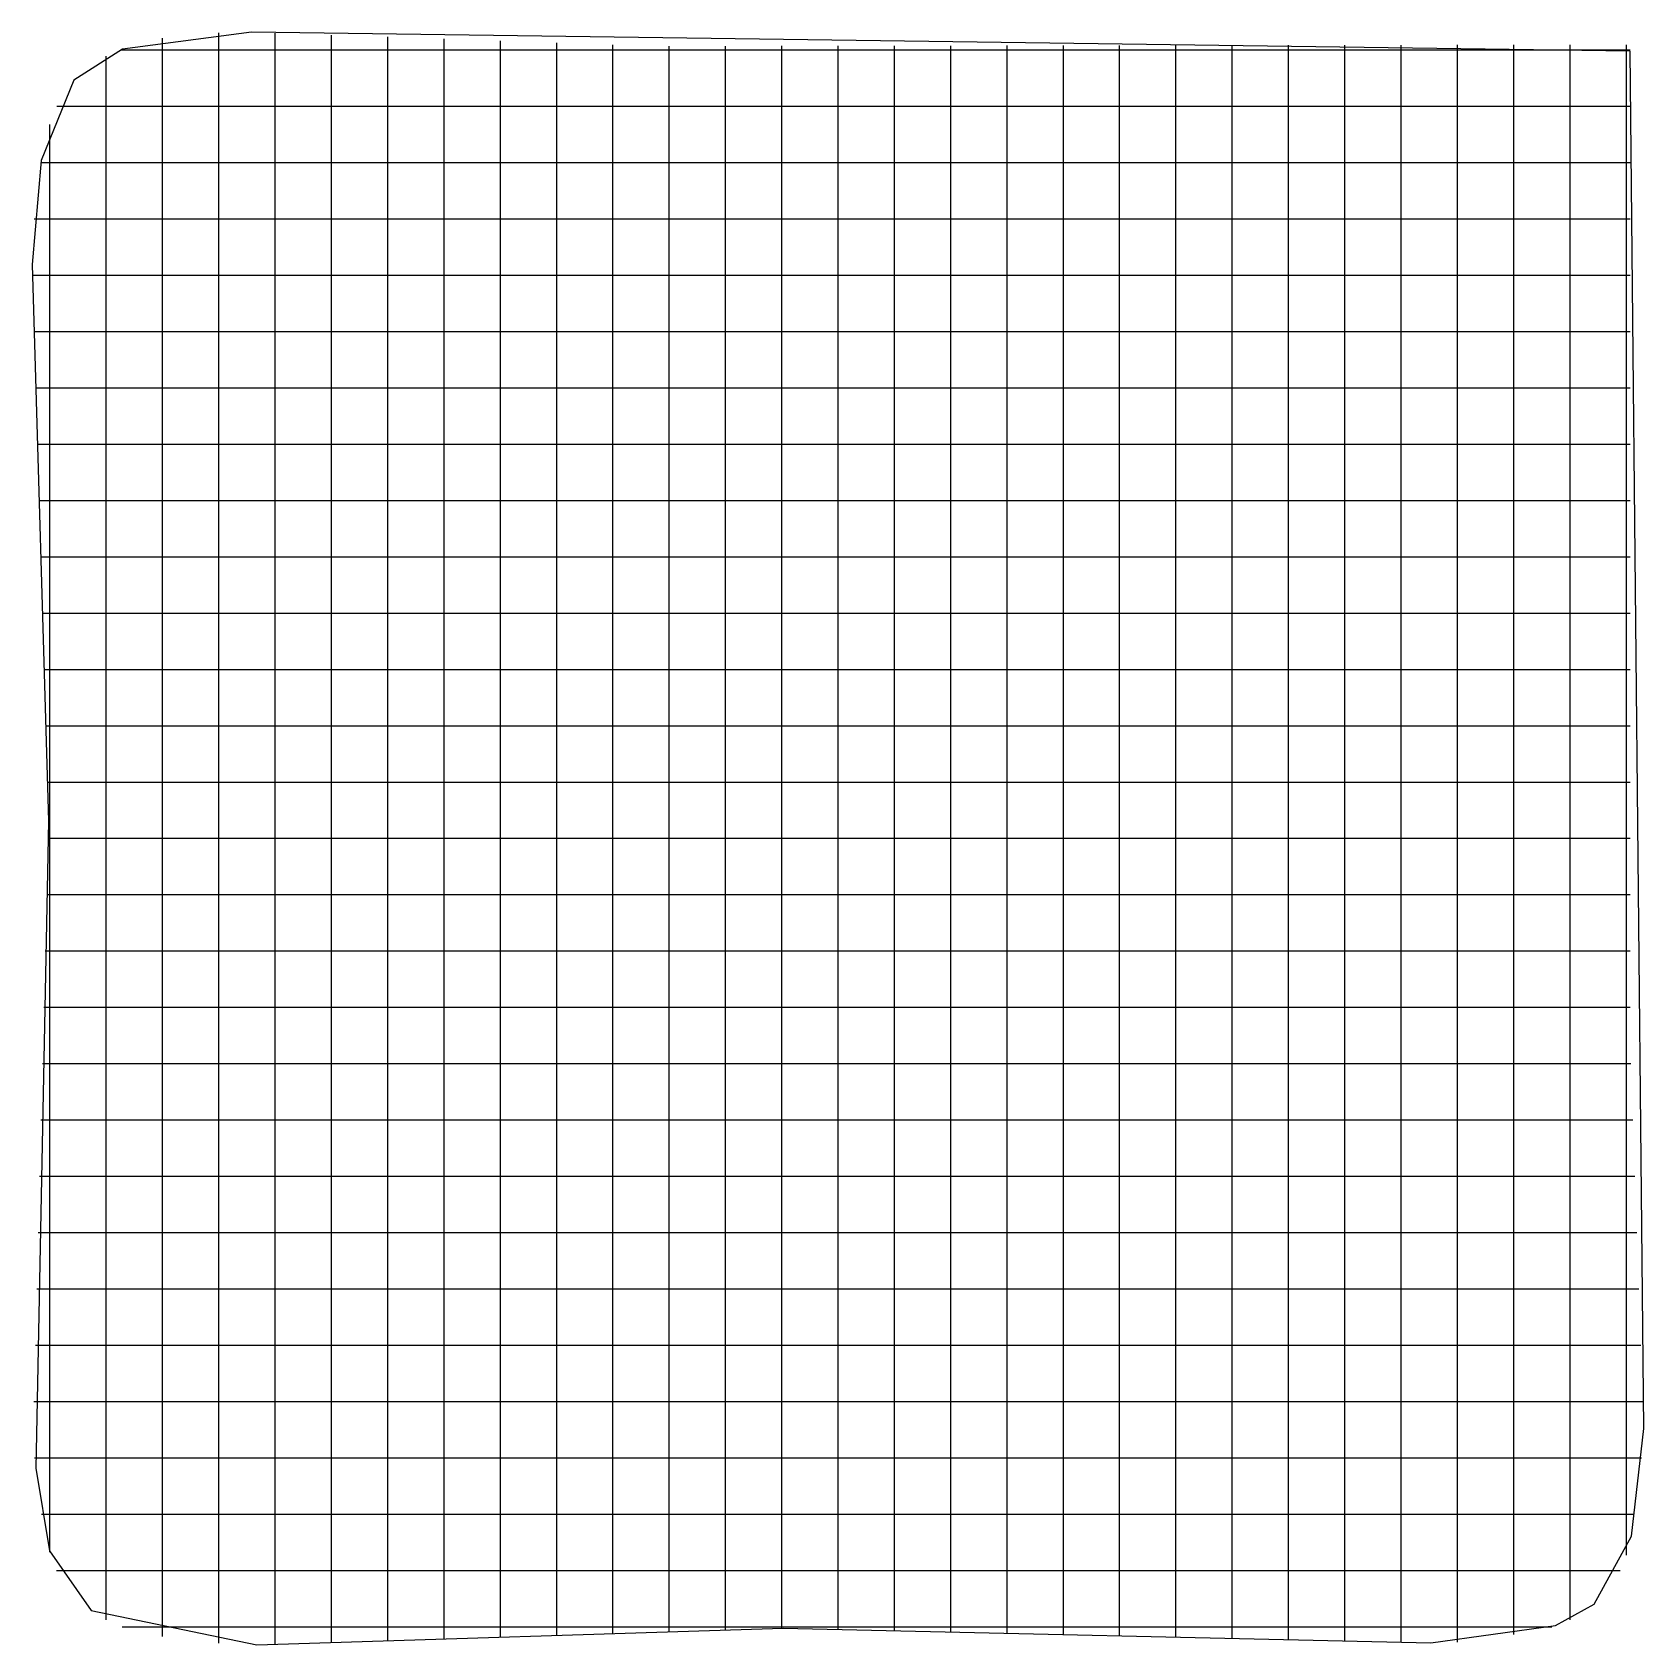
# Model space of a CAD drawing. Header units: metres. Extents: x 0.4 to 14.7, y 0.4 to 14.7.
import ezdxf

# ---------------------------------------------------------------- set-up
doc = ezdxf.new("R2010")
doc.units = ezdxf.units.M

msp = doc.modelspace()

# ---------------------------------------------------------------- linework, layer by layer
for p, q in [((1.593, 14.528), (1.593, 14.695)), ((2.093, 14.743), (2.093, 14.744)), ((2.093, 14.576), (2.093, 14.743)), ((2.593, 14.575), (2.593, 14.742)), ((3.093, 14.557), (3.093, 14.724)), ((3.593, 14.54), (3.593, 14.707)), ((4.093, 14.689), (4.093, 14.69)), ((4.093, 14.522), (4.093, 14.689)), ((4.593, 14.505), (4.593, 14.672)), ((5.093, 14.488), (5.093, 14.655)), ((5.593, 14.47), (5.593, 14.637)), ((6.093, 14.458), (6.093, 14.625)), ((6.593, 14.459), (6.593, 14.626)), ((7.093, 14.46), (7.093, 14.627)), ((7.593, 14.461), (7.593, 14.628)), ((8.093, 14.461), (8.093, 14.628)), ((8.593, 14.462), (8.593, 14.629)), ((9.093, 14.463), (9.093, 14.63)), ((9.593, 14.463), (9.593, 14.63)), ((10.093, 14.464), (10.093, 14.631)), ((10.593, 14.465), (10.593, 14.632)), ((11.093, 14.466), (11.093, 14.633)), ((11.593, 14.466), (11.593, 14.633)), ((12.093, 14.467), (12.093, 14.634)), ((12.593, 14.468), (12.593, 14.635)), ((13.093, 14.635), (13.093, 14.636)), ((13.093, 14.469), (13.093, 14.635)), ((13.593, 14.469), (13.593, 14.636)), ((14.093, 14.47), (14.093, 14.637)), ((14.593, 14.471), (14.593, 14.638)), ((1.093, 14.536), (1.093, 14.537)), ((1.093, 14.369), (1.093, 14.536)), ((1.221, 14.592), (1.388, 14.592)), ((1.221, 14.592), (1.388, 14.592)), ((1.388, 14.592), (1.612, 14.592)), ((1.593, 13.957), (1.593, 14.528)), ((1.612, 14.592), (1.744, 14.592)), ((1.744, 14.592), (2.581, 14.592)), ((2.093, 13.958), (2.093, 14.576)), ((2.581, 14.592), (3.244, 14.592)), ((2.593, 13.954), (2.593, 14.575)), ((3.093, 13.951), (3.093, 14.557)), ((3.244, 14.592), (3.412, 14.592)), ((3.412, 14.592), (3.544, 14.592)), ((3.544, 14.592), (4.381, 14.592)), ((3.593, 13.948), (3.593, 14.54)), ((4.093, 13.945), (4.093, 14.522)), ((4.381, 14.592), (5.044, 14.592)), ((4.593, 13.942), (4.593, 14.505)), ((5.044, 14.592), (5.212, 14.592)), ((5.093, 13.94), (5.093, 14.488)), ((5.212, 14.592), (5.344, 14.592)), ((5.344, 14.592), (5.817, 14.592)), ((5.593, 13.937), (5.593, 14.47)), ((5.817, 14.592), (5.985, 14.592)), ((5.985, 14.592), (6.648, 14.592)), ((6.648, 14.592), (7.485, 14.592)), ((7.485, 14.592), (7.617, 14.592)), ((7.593, 13.951), (7.593, 14.461)), ((7.617, 14.592), (7.785, 14.592)), ((7.785, 14.592), (8.448, 14.592)), ((8.093, 13.946), (8.093, 14.461)), ((8.448, 14.592), (9.285, 14.592)), ((8.593, 13.941), (8.593, 14.462)), ((9.093, 13.936), (9.093, 14.463)), ((9.285, 14.592), (9.417, 14.592)), ((9.417, 14.592), (9.585, 14.592)), ((9.585, 14.592), (10.248, 14.592)), ((9.593, 13.931), (9.593, 14.463)), ((10.093, 13.926), (10.093, 14.464)), ((10.248, 14.592), (11.085, 14.592)), ((10.593, 13.921), (10.593, 14.465)), ((11.085, 14.592), (11.217, 14.592)), ((11.093, 13.917), (11.093, 14.466)), ((11.217, 14.592), (11.385, 14.592)), ((11.385, 14.592), (12.048, 14.592)), ((11.593, 13.911), (11.593, 14.466)), ((12.048, 14.592), (12.885, 14.592)), ((12.093, 13.907), (12.093, 14.467)), ((12.593, 13.902), (12.593, 14.468)), ((12.885, 14.592), (13.017, 14.592)), ((13.017, 14.592), (13.185, 14.592)), ((13.093, 13.902), (13.093, 14.469)), ((13.185, 14.592), (13.848, 14.592)), ((13.593, 13.933), (13.593, 14.469)), ((13.848, 14.592), (14.493, 14.592)), ((14.093, 13.991), (14.093, 14.47)), ((14.493, 14.592), (14.626, 14.592)), ((14.593, 14.244), (14.593, 14.471)), ((1.093, 13.935), (1.093, 14.369)), ((6.093, 13.937), (6.093, 14.458)), ((6.593, 13.945), (6.593, 14.459)), ((7.093, 13.952), (7.093, 14.46)), ((14.593, 14.112), (14.593, 14.244)), ((0.654, 14.092), (0.821, 14.092)), ((0.654, 14.092), (0.821, 14.092)), ((0.821, 14.092), (1.295, 14.092)), ((1.295, 14.092), (2.132, 14.092)), ((2.132, 14.092), (2.265, 14.092)), ((2.265, 14.092), (2.432, 14.092)), ((2.432, 14.092), (3.095, 14.092)), ((3.095, 14.092), (3.932, 14.092)), ((3.932, 14.092), (4.065, 14.092)), ((4.065, 14.092), (4.232, 14.092)), ((4.232, 14.092), (4.895, 14.092)), ((4.895, 14.092), (5.732, 14.092)), ((5.732, 14.092), (5.865, 14.092)), ((5.865, 14.092), (6.032, 14.092)), ((6.032, 14.092), (6.695, 14.092)), ((6.695, 14.092), (7.532, 14.092)), ((7.532, 14.092), (7.665, 14.092)), ((7.665, 14.092), (7.832, 14.092)), ((7.832, 14.092), (8.495, 14.092)), ((8.495, 14.092), (9.332, 14.092)), ((9.332, 14.092), (9.465, 14.092)), ((9.465, 14.092), (9.632, 14.092)), ((9.632, 14.092), (10.295, 14.092)), ((10.295, 14.092), (11.132, 14.092)), ((11.132, 14.092), (11.265, 14.092)), ((11.265, 14.092), (11.432, 14.092)), ((11.432, 14.092), (12.095, 14.092)), ((12.095, 14.092), (12.932, 14.092)), ((12.932, 14.092), (13.065, 14.092)), ((13.065, 14.092), (13.232, 14.092)), ((13.232, 14.092), (13.895, 14.092)), ((13.895, 14.092), (14.493, 14.092)), ((14.493, 14.092), (14.626, 14.092)), ((14.593, 13.275), (14.593, 14.112)), ((0.593, 13.896), (0.593, 13.929)), ((0.593, 13.728), (0.593, 13.896)), ((1.093, 13.098), (1.093, 13.935)), ((1.593, 13.12), (1.593, 13.957)), ((2.093, 13.121), (2.093, 13.958)), ((2.593, 13.116), (2.593, 13.954)), ((3.093, 13.114), (3.093, 13.951)), ((3.593, 13.111), (3.593, 13.948)), ((4.093, 13.108), (4.093, 13.945)), ((4.593, 13.105), (4.593, 13.942)), ((5.093, 13.103), (5.093, 13.94)), ((5.593, 13.1), (5.593, 13.937)), ((6.093, 13.1), (6.093, 13.937)), ((6.593, 13.108), (6.593, 13.945)), ((7.093, 13.115), (7.093, 13.952)), ((7.593, 13.113), (7.593, 13.951)), ((8.093, 13.109), (8.093, 13.946)), ((8.593, 13.104), (8.593, 13.941)), ((9.093, 13.099), (9.093, 13.936)), ((9.593, 13.094), (9.593, 13.931)), ((10.093, 13.089), (10.093, 13.926)), ((10.593, 13.084), (10.593, 13.921)), ((11.093, 13.079), (11.093, 13.917)), ((11.593, 13.074), (11.593, 13.911)), ((12.093, 13.07), (12.093, 13.907)), ((12.593, 13.065), (12.593, 13.902)), ((13.093, 13.065), (13.093, 13.902)), ((13.593, 13.095), (13.593, 13.933)), ((14.093, 13.154), (14.093, 13.991)), ((0.593, 13.066), (0.593, 13.728)), ((0.511, 13.592), (0.678, 13.592)), ((0.511, 13.592), (0.678, 13.592)), ((0.678, 13.592), (1.215, 13.592)), ((1.215, 13.592), (2.052, 13.592)), ((2.052, 13.592), (2.185, 13.592)), ((2.185, 13.592), (2.352, 13.592)), ((2.352, 13.592), (3.015, 13.592)), ((3.015, 13.592), (3.852, 13.592)), ((3.852, 13.592), (3.985, 13.592)), ((3.985, 13.592), (4.152, 13.592)), ((4.152, 13.592), (4.815, 13.592)), ((4.815, 13.592), (5.652, 13.592)), ((5.652, 13.592), (5.785, 13.592)), ((5.785, 13.592), (5.952, 13.592)), ((5.952, 13.592), (6.615, 13.592)), ((6.615, 13.592), (7.452, 13.592)), ((7.452, 13.592), (7.585, 13.592)), ((7.585, 13.592), (7.752, 13.592)), ((7.752, 13.592), (8.415, 13.592)), ((8.415, 13.592), (9.252, 13.592)), ((9.252, 13.592), (9.385, 13.592)), ((9.385, 13.592), (9.552, 13.592)), ((9.552, 13.592), (10.215, 13.592)), ((10.215, 13.592), (11.052, 13.592)), ((11.052, 13.592), (11.185, 13.592)), ((11.185, 13.592), (11.352, 13.592)), ((11.352, 13.592), (12.015, 13.592)), ((12.015, 13.592), (12.852, 13.592)), ((12.852, 13.592), (12.985, 13.592)), ((12.985, 13.592), (13.152, 13.592)), ((13.152, 13.592), (13.815, 13.592)), ((13.815, 13.592), (14.493, 13.592)), ((14.493, 13.592), (14.626, 13.592)), ((14.593, 12.612), (14.593, 13.275)), ((0.451, 13.092), (0.618, 13.092)), ((0.451, 13.092), (0.618, 13.092)), ((0.593, 12.228), (0.593, 13.066)), ((0.618, 13.092), (1.182, 13.092)), ((1.093, 12.965), (1.093, 13.098)), ((1.182, 13.092), (2.019, 13.092)), ((1.593, 12.987), (1.593, 13.12)), ((2.019, 13.092), (2.152, 13.092)), ((2.093, 12.989), (2.093, 13.121)), ((2.152, 13.092), (2.319, 13.092)), ((2.319, 13.092), (2.982, 13.092)), ((2.593, 12.983), (2.593, 13.116)), ((2.982, 13.092), (3.819, 13.092)), ((3.093, 12.981), (3.093, 13.114)), ((3.593, 12.979), (3.593, 13.111)), ((3.819, 13.092), (3.952, 13.092)), ((3.952, 13.092), (4.119, 13.092)), ((4.093, 12.976), (4.093, 13.108)), ((4.119, 13.092), (4.782, 13.092)), ((4.593, 12.973), (4.593, 13.105)), ((4.782, 13.092), (5.619, 13.092)), ((5.093, 12.97), (5.093, 13.103)), ((5.593, 12.967), (5.593, 13.1)), ((5.619, 13.092), (5.752, 13.092)), ((5.752, 13.092), (5.919, 13.092)), ((5.919, 13.092), (6.582, 13.092)), ((6.093, 12.968), (6.093, 13.1)), ((6.582, 13.092), (7.419, 13.092)), ((6.593, 12.975), (6.593, 13.108)), ((7.093, 12.983), (7.093, 13.115)), ((7.419, 13.092), (7.552, 13.092)), ((7.552, 13.092), (7.719, 13.092)), ((7.593, 12.981), (7.593, 13.113)), ((7.719, 13.092), (8.382, 13.092)), ((8.093, 12.976), (8.093, 13.109)), ((8.382, 13.092), (9.219, 13.092)), ((8.593, 12.971), (8.593, 13.104)), ((9.093, 12.967), (9.093, 13.099)), ((9.219, 13.092), (9.352, 13.092)), ((9.352, 13.092), (9.519, 13.092)), ((9.519, 13.092), (10.182, 13.092)), ((9.593, 12.961), (9.593, 13.094)), ((10.093, 12.957), (10.093, 13.089)), ((10.182, 13.092), (11.019, 13.092)), ((10.593, 12.952), (10.593, 13.084)), ((11.019, 13.092), (11.152, 13.092)), ((11.093, 12.946), (11.093, 13.079)), ((11.152, 13.092), (11.319, 13.092)), ((11.319, 13.092), (11.982, 13.092)), ((11.593, 12.942), (11.593, 13.074)), ((11.982, 13.092), (12.819, 13.092)), ((12.093, 12.937), (12.093, 13.07)), ((12.593, 12.932), (12.593, 13.065)), ((12.819, 13.092), (12.952, 13.092)), ((12.952, 13.092), (13.119, 13.092)), ((13.093, 12.932), (13.093, 13.065)), ((13.119, 13.092), (13.782, 13.092)), ((13.593, 12.963), (13.593, 13.095)), ((13.782, 13.092), (14.493, 13.092)), ((14.093, 13.021), (14.093, 13.154)), ((14.493, 13.092), (14.626, 13.092)), ((1.093, 12.798), (1.093, 12.965)), ((1.593, 12.82), (1.593, 12.987)), ((2.093, 12.822), (2.093, 12.989)), ((2.593, 12.817), (2.593, 12.983)), ((3.093, 12.814), (3.093, 12.981)), ((3.593, 12.811), (3.593, 12.979)), ((4.093, 12.808), (4.093, 12.976)), ((4.593, 12.805), (4.593, 12.973)), ((5.093, 12.803), (5.093, 12.97)), ((5.593, 12.8), (5.593, 12.967)), ((6.093, 12.8), (6.093, 12.968)), ((6.593, 12.808), (6.593, 12.975)), ((7.093, 12.815), (7.093, 12.983)), ((7.593, 12.814), (7.593, 12.981)), ((8.093, 12.809), (8.093, 12.976)), ((8.593, 12.804), (8.593, 12.971)), ((9.093, 12.799), (9.093, 12.967)), ((9.593, 12.794), (9.593, 12.961)), ((10.093, 12.789), (10.093, 12.957)), ((10.593, 12.784), (10.593, 12.952)), ((11.093, 12.78), (11.093, 12.946)), ((11.593, 12.774), (11.593, 12.942)), ((12.093, 12.77), (12.093, 12.937)), ((12.593, 12.765), (12.593, 12.932)), ((13.093, 12.765), (13.093, 12.932)), ((13.593, 12.795), (13.593, 12.963)), ((14.093, 12.854), (14.093, 13.021)), ((1.093, 12.135), (1.093, 12.798)), ((1.593, 12.157), (1.593, 12.82)), ((2.093, 12.158), (2.093, 12.822)), ((2.593, 12.154), (2.593, 12.817)), ((3.093, 12.151), (3.093, 12.814)), ((3.593, 12.148), (3.593, 12.811)), ((4.093, 12.145), (4.093, 12.808)), ((4.593, 12.142), (4.593, 12.805)), ((5.093, 12.14), (5.093, 12.803)), ((5.593, 12.137), (5.593, 12.8)), ((6.093, 12.137), (6.093, 12.8)), ((6.593, 12.145), (6.593, 12.808)), ((7.093, 12.152), (7.093, 12.815)), ((7.593, 12.151), (7.593, 12.814)), ((8.093, 12.146), (8.093, 12.809)), ((8.593, 12.141), (8.593, 12.804)), ((9.093, 12.136), (9.093, 12.799)), ((9.593, 12.131), (9.593, 12.794)), ((10.093, 12.126), (10.093, 12.789)), ((10.593, 12.121), (10.593, 12.784)), ((11.093, 12.117), (11.093, 12.78)), ((11.593, 12.111), (11.593, 12.774)), ((12.093, 12.107), (12.093, 12.77)), ((12.593, 12.102), (12.593, 12.765)), ((13.093, 12.102), (13.093, 12.765)), ((13.593, 12.133), (13.593, 12.795)), ((14.093, 12.191), (14.093, 12.854)), ((14.593, 12.444), (14.593, 12.612)), ((0.438, 12.592), (0.605, 12.592)), ((0.438, 12.592), (0.605, 12.592)), ((0.605, 12.592), (1.175, 12.592)), ((1.175, 12.592), (2.012, 12.592)), ((2.012, 12.592), (2.144, 12.592)), ((2.144, 12.592), (2.312, 12.592)), ((2.312, 12.592), (2.975, 12.592)), ((2.975, 12.592), (3.812, 12.592)), ((3.812, 12.592), (3.944, 12.592)), ((3.944, 12.592), (4.112, 12.592)), ((4.112, 12.592), (4.775, 12.592)), ((4.775, 12.592), (5.612, 12.592)), ((5.612, 12.592), (5.744, 12.592)), ((5.744, 12.592), (5.912, 12.592)), ((5.912, 12.592), (6.575, 12.592)), ((6.575, 12.592), (7.412, 12.592)), ((7.412, 12.592), (7.544, 12.592)), ((7.544, 12.592), (7.712, 12.592)), ((7.712, 12.592), (8.375, 12.592)), ((8.375, 12.592), (9.212, 12.592)), ((9.212, 12.592), (9.344, 12.592)), ((9.344, 12.592), (9.512, 12.592)), ((9.512, 12.592), (10.175, 12.592)), ((10.175, 12.592), (11.012, 12.592)), ((11.012, 12.592), (11.144, 12.592)), ((11.144, 12.592), (11.312, 12.592)), ((11.312, 12.592), (11.975, 12.592)), ((11.975, 12.592), (12.812, 12.592)), ((12.812, 12.592), (12.944, 12.592)), ((12.944, 12.592), (13.112, 12.592)), ((13.112, 12.592), (13.775, 12.592)), ((13.775, 12.592), (14.493, 12.592)), ((14.493, 12.592), (14.626, 12.592)), ((14.593, 12.312), (14.593, 12.444)), ((0.593, 12.096), (0.593, 12.228)), ((14.093, 11.354), (14.093, 12.191)), ((14.593, 11.475), (14.593, 12.312)), ((0.453, 12.092), (0.62, 12.092)), ((0.453, 12.092), (0.62, 12.092)), ((0.593, 11.928), (0.593, 12.096)), ((0.62, 12.092), (1.183, 12.092)), ((1.093, 11.298), (1.093, 12.135)), ((1.183, 12.092), (2.02, 12.092)), ((1.593, 11.32), (1.593, 12.157)), ((2.02, 12.092), (2.153, 12.092)), ((2.093, 11.321), (2.093, 12.158)), ((2.153, 12.092), (2.32, 12.092)), ((2.32, 12.092), (2.983, 12.092)), ((2.593, 11.316), (2.593, 12.154)), ((2.983, 12.092), (3.82, 12.092)), ((3.093, 11.314), (3.093, 12.151)), ((3.593, 11.311), (3.593, 12.148)), ((3.82, 12.092), (3.953, 12.092)), ((3.953, 12.092), (4.12, 12.092)), ((4.093, 11.308), (4.093, 12.145)), ((4.12, 12.092), (4.783, 12.092)), ((4.593, 11.305), (4.593, 12.142)), ((4.783, 12.092), (5.62, 12.092)), ((5.093, 11.303), (5.093, 12.14)), ((5.593, 11.3), (5.593, 12.137)), ((5.62, 12.092), (5.753, 12.092)), ((5.753, 12.092), (5.92, 12.092)), ((5.92, 12.092), (6.583, 12.092)), ((6.093, 11.3), (6.093, 12.137)), ((6.583, 12.092), (7.42, 12.092)), ((6.593, 11.308), (6.593, 12.145)), ((7.093, 11.315), (7.093, 12.152)), ((7.42, 12.092), (7.553, 12.092)), ((7.553, 12.092), (7.72, 12.092)), ((7.593, 11.313), (7.593, 12.151)), ((7.72, 12.092), (8.383, 12.092)), ((8.093, 11.309), (8.093, 12.146)), ((8.383, 12.092), (9.22, 12.092)), ((8.593, 11.304), (8.593, 12.141)), ((9.093, 11.299), (9.093, 12.136)), ((9.22, 12.092), (9.353, 12.092)), ((9.353, 12.092), (9.52, 12.092)), ((9.52, 12.092), (10.183, 12.092)), ((9.593, 11.294), (9.593, 12.131)), ((10.093, 11.289), (10.093, 12.126)), ((10.183, 12.092), (11.02, 12.092)), ((10.593, 11.284), (10.593, 12.121)), ((11.02, 12.092), (11.153, 12.092)), ((11.093, 11.279), (11.093, 12.117)), ((11.153, 12.092), (11.32, 12.092)), ((11.32, 12.092), (11.983, 12.092)), ((11.593, 11.274), (11.593, 12.111)), ((11.983, 12.092), (12.82, 12.092)), ((12.093, 11.27), (12.093, 12.107)), ((12.593, 11.265), (12.593, 12.102)), ((12.82, 12.092), (12.953, 12.092)), ((12.953, 12.092), (13.12, 12.092)), ((13.093, 11.265), (13.093, 12.102)), ((13.12, 12.092), (13.783, 12.092)), ((13.593, 11.295), (13.593, 12.133)), ((13.783, 12.092), (14.493, 12.092)), ((14.493, 12.092), (14.626, 12.092)), ((0.593, 11.266), (0.593, 11.928)), ((0.468, 11.592), (0.635, 11.592)), ((0.468, 11.592), (0.635, 11.592)), ((0.635, 11.592), (1.191, 11.592)), ((1.191, 11.592), (2.028, 11.592)), ((2.028, 11.592), (2.161, 11.592)), ((2.161, 11.592), (2.328, 11.592)), ((2.328, 11.592), (2.991, 11.592)), ((2.991, 11.592), (3.828, 11.592)), ((3.828, 11.592), (3.961, 11.592)), ((3.961, 11.592), (4.128, 11.592)), ((4.128, 11.592), (4.791, 11.592)), ((4.791, 11.592), (5.628, 11.592)), ((5.628, 11.592), (5.761, 11.592)), ((5.761, 11.592), (5.928, 11.592)), ((5.928, 11.592), (6.591, 11.592)), ((6.591, 11.592), (7.428, 11.592)), ((7.428, 11.592), (7.561, 11.592)), ((7.561, 11.592), (7.728, 11.592)), ((7.728, 11.592), (8.391, 11.592)), ((8.391, 11.592), (9.228, 11.592)), ((9.228, 11.592), (9.361, 11.592)), ((9.361, 11.592), (9.528, 11.592)), ((9.528, 11.592), (10.191, 11.592)), ((10.191, 11.592), (11.028, 11.592)), ((11.028, 11.592), (11.161, 11.592)), ((11.161, 11.592), (11.328, 11.592)), ((11.328, 11.592), (11.991, 11.592)), ((11.991, 11.592), (12.828, 11.592)), ((12.828, 11.592), (12.961, 11.592)), ((12.961, 11.592), (13.128, 11.592)), ((13.128, 11.592), (13.791, 11.592)), ((13.791, 11.592), (14.493, 11.592)), ((14.493, 11.592), (14.626, 11.592)), ((14.593, 10.812), (14.593, 11.475)), ((1.593, 11.187), (1.593, 11.32)), ((2.093, 11.189), (2.093, 11.321)), ((2.593, 11.183), (2.593, 11.316)), ((3.093, 11.181), (3.093, 11.314)), ((3.593, 11.179), (3.593, 11.311)), ((7.093, 11.183), (7.093, 11.315)), ((7.593, 11.181), (7.593, 11.313)), ((14.093, 11.221), (14.093, 11.354)), ((0.593, 10.428), (0.593, 11.266)), ((1.093, 11.165), (1.093, 11.298)), ((1.593, 11.02), (1.593, 11.187)), ((2.093, 11.022), (2.093, 11.189)), ((2.593, 11.017), (2.593, 11.183)), ((3.093, 11.014), (3.093, 11.181)), ((3.593, 11.011), (3.593, 11.179)), ((4.093, 11.176), (4.093, 11.308)), ((4.093, 11.008), (4.093, 11.176)), ((4.593, 11.173), (4.593, 11.305)), ((4.593, 11.005), (4.593, 11.173)), ((5.093, 11.17), (5.093, 11.303)), ((5.093, 11.003), (5.093, 11.17)), ((5.593, 11.167), (5.593, 11.3)), ((5.593, 11), (5.593, 11.167)), ((6.093, 11.168), (6.093, 11.3)), ((6.093, 11), (6.093, 11.168)), ((6.593, 11.175), (6.593, 11.308)), ((6.593, 11.008), (6.593, 11.175)), ((7.093, 11.015), (7.093, 11.183)), ((7.593, 11.014), (7.593, 11.181)), ((8.093, 11.176), (8.093, 11.309)), ((8.093, 11.009), (8.093, 11.176)), ((8.593, 11.171), (8.593, 11.304)), ((8.593, 11.004), (8.593, 11.171)), ((9.093, 11.167), (9.093, 11.299)), ((9.593, 11.161), (9.593, 11.294)), ((10.093, 11.157), (10.093, 11.289)), ((10.593, 11.152), (10.593, 11.284)), ((11.093, 11.146), (11.093, 11.279)), ((11.593, 11.142), (11.593, 11.274)), ((12.093, 11.137), (12.093, 11.27)), ((12.593, 11.132), (12.593, 11.265)), ((13.093, 11.132), (13.093, 11.265)), ((13.593, 11.163), (13.593, 11.295)), ((14.093, 11.054), (14.093, 11.221)), ((0.484, 11.092), (0.651, 11.092)), ((0.484, 11.092), (0.651, 11.092)), ((0.651, 11.092), (1.2, 11.092)), ((1.093, 10.998), (1.093, 11.165)), ((1.2, 11.092), (2.037, 11.092)), ((2.037, 11.092), (2.17, 11.092)), ((2.17, 11.092), (2.337, 11.092)), ((2.337, 11.092), (3, 11.092)), ((3, 11.092), (3.837, 11.092)), ((3.837, 11.092), (3.97, 11.092)), ((3.97, 11.092), (4.137, 11.092)), ((4.137, 11.092), (4.8, 11.092)), ((4.8, 11.092), (5.637, 11.092)), ((5.637, 11.092), (5.77, 11.092)), ((5.77, 11.092), (5.937, 11.092)), ((5.937, 11.092), (6.6, 11.092)), ((6.6, 11.092), (7.437, 11.092)), ((7.437, 11.092), (7.57, 11.092)), ((7.57, 11.092), (7.737, 11.092)), ((7.737, 11.092), (8.4, 11.092)), ((8.4, 11.092), (9.237, 11.092)), ((9.093, 10.999), (9.093, 11.167)), ((9.237, 11.092), (9.37, 11.092)), ((9.37, 11.092), (9.537, 11.092)), ((9.537, 11.092), (10.2, 11.092)), ((9.593, 10.994), (9.593, 11.161)), ((10.093, 10.989), (10.093, 11.157)), ((10.2, 11.092), (11.037, 11.092)), ((10.593, 10.984), (10.593, 11.152)), ((11.037, 11.092), (11.17, 11.092)), ((11.093, 10.98), (11.093, 11.146)), ((11.17, 11.092), (11.337, 11.092)), ((11.337, 11.092), (12, 11.092)), ((11.593, 10.974), (11.593, 11.142)), ((12, 11.092), (12.837, 11.092)), ((12.093, 10.97), (12.093, 11.137)), ((12.593, 10.965), (12.593, 11.132)), ((12.837, 11.092), (12.97, 11.092)), ((12.97, 11.092), (13.137, 11.092)), ((13.093, 10.965), (13.093, 11.132)), ((13.137, 11.092), (13.8, 11.092)), ((13.593, 10.995), (13.593, 11.163)), ((13.8, 11.092), (14.493, 11.092)), ((14.093, 10.391), (14.093, 11.054)), ((14.493, 11.092), (14.626, 11.092)), ((1.093, 10.335), (1.093, 10.998)), ((1.593, 10.357), (1.593, 11.02)), ((2.093, 10.358), (2.093, 11.022)), ((2.593, 10.354), (2.593, 11.017)), ((3.093, 10.351), (3.093, 11.014)), ((3.593, 10.348), (3.593, 11.011)), ((4.093, 10.345), (4.093, 11.008)), ((4.593, 10.342), (4.593, 11.005)), ((5.093, 10.34), (5.093, 11.003)), ((5.593, 10.337), (5.593, 11)), ((6.093, 10.337), (6.093, 11)), ((6.593, 10.345), (6.593, 11.008)), ((7.093, 10.352), (7.093, 11.015)), ((7.593, 10.351), (7.593, 11.014)), ((8.093, 10.346), (8.093, 11.009)), ((8.593, 10.341), (8.593, 11.004)), ((9.093, 10.336), (9.093, 10.999)), ((9.593, 10.331), (9.593, 10.994)), ((10.093, 10.326), (10.093, 10.989)), ((10.593, 10.321), (10.593, 10.984)), ((11.093, 10.317), (11.093, 10.98)), ((11.593, 10.311), (11.593, 10.974)), ((12.093, 10.307), (12.093, 10.97)), ((12.593, 10.302), (12.593, 10.965)), ((13.093, 10.302), (13.093, 10.965)), ((13.593, 10.333), (13.593, 10.995)), ((14.593, 10.644), (14.593, 10.812)), ((14.593, 10.512), (14.593, 10.644)), ((0.499, 10.592), (0.666, 10.592)), ((0.499, 10.592), (0.666, 10.592)), ((0.666, 10.592), (1.209, 10.592)), ((1.209, 10.592), (2.046, 10.592)), ((2.046, 10.592), (2.178, 10.592)), ((2.178, 10.592), (2.346, 10.592)), ((2.346, 10.592), (3.009, 10.592)), ((3.009, 10.592), (3.846, 10.592)), ((3.846, 10.592), (3.978, 10.592)), ((3.978, 10.592), (4.146, 10.592)), ((4.146, 10.592), (4.809, 10.592)), ((4.809, 10.592), (5.646, 10.592)), ((5.646, 10.592), (5.778, 10.592)), ((5.778, 10.592), (5.946, 10.592)), ((5.946, 10.592), (6.609, 10.592)), ((6.609, 10.592), (7.446, 10.592)), ((7.446, 10.592), (7.578, 10.592)), ((7.578, 10.592), (7.746, 10.592)), ((7.746, 10.592), (8.409, 10.592)), ((8.409, 10.592), (9.246, 10.592)), ((9.246, 10.592), (9.378, 10.592)), ((9.378, 10.592), (9.546, 10.592)), ((9.546, 10.592), (10.209, 10.592)), ((10.209, 10.592), (11.046, 10.592)), ((11.046, 10.592), (11.178, 10.592)), ((11.178, 10.592), (11.346, 10.592)), ((11.346, 10.592), (12.009, 10.592)), ((12.009, 10.592), (12.846, 10.592)), ((12.846, 10.592), (12.978, 10.592)), ((12.978, 10.592), (13.146, 10.592)), ((13.146, 10.592), (13.809, 10.592)), ((13.809, 10.592), (14.493, 10.592)), ((14.493, 10.592), (14.626, 10.592)), ((14.593, 9.675), (14.593, 10.512)), ((0.593, 10.296), (0.593, 10.428)), ((1.093, 9.498), (1.093, 10.335)), ((1.593, 9.52), (1.593, 10.357)), ((2.093, 9.521), (2.093, 10.358)), ((2.593, 9.516), (2.593, 10.354)), ((3.093, 9.514), (3.093, 10.351)), ((3.593, 9.511), (3.593, 10.348)), ((4.093, 9.508), (4.093, 10.345)), ((4.593, 9.505), (4.593, 10.342)), ((5.093, 9.503), (5.093, 10.34)), ((5.593, 9.5), (5.593, 10.337)), ((6.093, 9.5), (6.093, 10.337)), ((6.593, 9.508), (6.593, 10.345)), ((7.093, 9.515), (7.093, 10.352)), ((7.593, 9.513), (7.593, 10.351)), ((8.093, 9.509), (8.093, 10.346)), ((8.593, 9.504), (8.593, 10.341)), ((9.093, 9.499), (9.093, 10.336)), ((9.593, 9.494), (9.593, 10.331)), ((10.093, 9.489), (10.093, 10.326)), ((10.593, 9.484), (10.593, 10.321)), ((11.093, 9.479), (11.093, 10.317)), ((11.593, 9.474), (11.593, 10.311)), ((13.593, 9.495), (13.593, 10.333)), ((14.093, 9.554), (14.093, 10.391)), ((0.593, 10.128), (0.593, 10.296)), ((12.093, 9.47), (12.093, 10.307)), ((12.593, 9.465), (12.593, 10.302)), ((13.093, 9.465), (13.093, 10.302)), ((0.514, 10.092), (0.681, 10.092)), ((0.514, 10.092), (0.681, 10.092)), ((0.593, 9.466), (0.593, 10.128)), ((0.681, 10.092), (1.217, 10.092)), ((1.217, 10.092), (2.054, 10.092)), ((2.054, 10.092), (2.187, 10.092)), ((2.187, 10.092), (2.354, 10.092)), ((2.354, 10.092), (3.017, 10.092)), ((3.017, 10.092), (3.854, 10.092)), ((3.854, 10.092), (3.987, 10.092)), ((3.987, 10.092), (4.154, 10.092)), ((4.154, 10.092), (4.817, 10.092)), ((4.817, 10.092), (5.654, 10.092)), ((5.654, 10.092), (5.787, 10.092)), ((5.787, 10.092), (5.954, 10.092)), ((5.954, 10.092), (6.617, 10.092)), ((6.617, 10.092), (7.454, 10.092)), ((7.454, 10.092), (7.587, 10.092)), ((7.587, 10.092), (7.754, 10.092)), ((7.754, 10.092), (8.417, 10.092)), ((8.417, 10.092), (9.254, 10.092)), ((9.254, 10.092), (9.387, 10.092)), ((9.387, 10.092), (9.554, 10.092)), ((9.554, 10.092), (10.217, 10.092)), ((10.217, 10.092), (11.054, 10.092)), ((11.054, 10.092), (11.187, 10.092)), ((11.187, 10.092), (11.354, 10.092)), ((11.354, 10.092), (12.017, 10.092)), ((12.017, 10.092), (12.854, 10.092)), ((12.854, 10.092), (12.987, 10.092)), ((12.987, 10.092), (13.154, 10.092)), ((13.154, 10.092), (13.817, 10.092)), ((13.817, 10.092), (14.493, 10.092)), ((14.493, 10.092), (14.626, 10.092)), ((0.529, 9.592), (0.696, 9.592)), ((0.529, 9.592), (0.696, 9.592)), ((0.696, 9.592), (1.225, 9.592)), ((1.225, 9.592), (2.063, 9.592)), ((2.063, 9.592), (2.196, 9.592)), ((2.196, 9.592), (2.363, 9.592)), ((2.363, 9.592), (3.025, 9.592)), ((3.025, 9.592), (3.863, 9.592)), ((3.863, 9.592), (3.996, 9.592)), ((3.996, 9.592), (4.163, 9.592)), ((4.163, 9.592), (4.825, 9.592)), ((4.825, 9.592), (5.663, 9.592)), ((5.663, 9.592), (5.796, 9.592)), ((5.796, 9.592), (5.963, 9.592)), ((5.963, 9.592), (6.625, 9.592)), ((6.625, 9.592), (7.463, 9.592)), ((7.463, 9.592), (7.596, 9.592)), ((7.596, 9.592), (7.763, 9.592)), ((7.763, 9.592), (8.425, 9.592)), ((8.425, 9.592), (9.263, 9.592)), ((9.263, 9.592), (9.396, 9.592)), ((9.396, 9.592), (9.563, 9.592)), ((9.563, 9.592), (10.225, 9.592)), ((10.225, 9.592), (11.063, 9.592)), ((11.063, 9.592), (11.196, 9.592)), ((11.196, 9.592), (11.363, 9.592)), ((11.363, 9.592), (12.025, 9.592)), ((12.025, 9.592), (12.863, 9.592)), ((12.863, 9.592), (12.996, 9.592)), ((12.996, 9.592), (13.163, 9.592)), ((13.163, 9.592), (13.825, 9.592)), ((13.825, 9.592), (14.493, 9.592)), ((14.493, 9.592), (14.626, 9.592)), ((14.593, 9.012), (14.593, 9.675)), ((0.593, 8.628), (0.593, 9.466)), ((1.093, 9.365), (1.093, 9.498)), ((1.593, 9.387), (1.593, 9.52)), ((2.093, 9.389), (2.093, 9.521)), ((2.593, 9.383), (2.593, 9.516)), ((3.093, 9.381), (3.093, 9.514)), ((3.593, 9.379), (3.593, 9.511)), ((4.093, 9.376), (4.093, 9.508)), ((4.593, 9.373), (4.593, 9.505)), ((5.093, 9.37), (5.093, 9.503)), ((5.593, 9.367), (5.593, 9.5)), ((6.093, 9.368), (6.093, 9.5)), ((6.593, 9.375), (6.593, 9.508)), ((7.093, 9.383), (7.093, 9.515)), ((7.593, 9.381), (7.593, 9.513)), ((8.093, 9.376), (8.093, 9.509)), ((8.593, 9.371), (8.593, 9.504)), ((9.093, 9.367), (9.093, 9.499)), ((9.593, 9.361), (9.593, 9.494)), ((10.093, 9.357), (10.093, 9.489)), ((10.593, 9.352), (10.593, 9.484)), ((11.093, 9.346), (11.093, 9.479)), ((11.593, 9.342), (11.593, 9.474)), ((12.093, 9.337), (12.093, 9.47)), ((12.593, 9.332), (12.593, 9.465)), ((13.093, 9.332), (13.093, 9.465)), ((13.593, 9.363), (13.593, 9.495)), ((14.093, 9.421), (14.093, 9.554)), ((1.093, 9.198), (1.093, 9.365)), ((1.593, 9.22), (1.593, 9.387)), ((2.093, 9.222), (2.093, 9.389)), ((2.593, 9.217), (2.593, 9.383)), ((3.093, 9.214), (3.093, 9.381)), ((3.593, 9.211), (3.593, 9.379)), ((4.093, 9.208), (4.093, 9.376)), ((4.593, 9.205), (4.593, 9.373)), ((5.093, 9.203), (5.093, 9.37)), ((5.593, 9.2), (5.593, 9.367)), ((6.093, 9.2), (6.093, 9.368)), ((6.593, 9.208), (6.593, 9.375)), ((7.093, 9.215), (7.093, 9.383)), ((7.593, 9.214), (7.593, 9.381)), ((8.093, 9.209), (8.093, 9.376)), ((8.593, 9.204), (8.593, 9.371)), ((9.093, 9.199), (9.093, 9.367)), ((9.593, 9.194), (9.593, 9.361)), ((10.093, 9.189), (10.093, 9.357)), ((10.593, 9.184), (10.593, 9.352)), ((11.093, 9.18), (11.093, 9.346)), ((11.593, 9.174), (11.593, 9.342)), ((12.093, 9.17), (12.093, 9.337)), ((12.593, 9.165), (12.593, 9.332)), ((13.093, 9.165), (13.093, 9.332)), ((13.593, 9.195), (13.593, 9.363)), ((14.093, 9.254), (14.093, 9.421)), ((1.093, 8.535), (1.093, 9.198)), ((1.593, 8.557), (1.593, 9.22)), ((2.093, 8.558), (2.093, 9.222)), ((2.593, 8.554), (2.593, 9.217)), ((3.093, 8.551), (3.093, 9.214)), ((3.593, 8.548), (3.593, 9.211)), ((4.093, 8.545), (4.093, 9.208)), ((4.593, 8.542), (4.593, 9.205)), ((5.093, 8.54), (5.093, 9.203)), ((5.593, 8.537), (5.593, 9.2)), ((6.093, 8.537), (6.093, 9.2)), ((6.593, 8.545), (6.593, 9.208)), ((7.093, 8.552), (7.093, 9.215)), ((7.593, 8.551), (7.593, 9.214)), ((8.093, 8.546), (8.093, 9.209)), ((8.593, 8.541), (8.593, 9.204)), ((9.093, 8.536), (9.093, 9.199)), ((9.593, 8.531), (9.593, 9.194)), ((10.093, 8.526), (10.093, 9.189)), ((10.593, 8.521), (10.593, 9.184)), ((11.093, 8.517), (11.093, 9.18)), ((11.593, 8.511), (11.593, 9.174)), ((12.093, 8.507), (12.093, 9.17)), ((12.593, 8.502), (12.593, 9.165)), ((13.093, 8.502), (13.093, 9.165)), ((13.593, 8.533), (13.593, 9.195)), ((14.093, 8.591), (14.093, 9.254)), ((0.545, 9.092), (0.712, 9.092)), ((0.545, 9.092), (0.712, 9.092)), ((0.712, 9.092), (1.234, 9.092)), ((1.234, 9.092), (2.071, 9.092)), ((2.071, 9.092), (2.204, 9.092)), ((2.204, 9.092), (2.371, 9.092)), ((2.371, 9.092), (3.034, 9.092)), ((3.034, 9.092), (3.871, 9.092)), ((3.871, 9.092), (4.004, 9.092)), ((4.004, 9.092), (4.171, 9.092)), ((4.171, 9.092), (4.834, 9.092)), ((4.834, 9.092), (5.671, 9.092)), ((5.671, 9.092), (5.804, 9.092)), ((5.804, 9.092), (5.971, 9.092)), ((5.971, 9.092), (6.634, 9.092)), ((6.634, 9.092), (7.471, 9.092)), ((7.471, 9.092), (7.604, 9.092)), ((7.604, 9.092), (7.771, 9.092)), ((7.771, 9.092), (8.434, 9.092)), ((8.434, 9.092), (9.271, 9.092)), ((9.271, 9.092), (9.404, 9.092)), ((9.404, 9.092), (9.571, 9.092)), ((9.571, 9.092), (10.234, 9.092)), ((10.234, 9.092), (11.071, 9.092)), ((11.071, 9.092), (11.204, 9.092)), ((11.204, 9.092), (11.371, 9.092)), ((11.371, 9.092), (12.034, 9.092)), ((12.034, 9.092), (12.871, 9.092)), ((12.871, 9.092), (13.004, 9.092)), ((13.004, 9.092), (13.171, 9.092)), ((13.171, 9.092), (13.834, 9.092)), ((13.834, 9.092), (14.493, 9.092)), ((14.493, 9.092), (14.626, 9.092)), ((14.593, 8.844), (14.593, 9.012)), ((14.593, 8.712), (14.593, 8.844)), ((0.56, 8.592), (0.727, 8.592)), ((0.56, 8.592), (0.727, 8.592)), ((0.593, 8.496), (0.593, 8.628)), ((0.727, 8.592), (1.243, 8.592)), ((1.243, 8.592), (2.08, 8.592)), ((2.08, 8.592), (2.212, 8.592)), ((2.212, 8.592), (2.38, 8.592)), ((2.38, 8.592), (3.043, 8.592)), ((3.043, 8.592), (3.88, 8.592)), ((3.88, 8.592), (4.012, 8.592)), ((4.012, 8.592), (4.18, 8.592)), ((4.18, 8.592), (4.843, 8.592)), ((4.843, 8.592), (5.68, 8.592)), ((5.68, 8.592), (5.812, 8.592)), ((5.812, 8.592), (5.98, 8.592)), ((5.98, 8.592), (6.643, 8.592)), ((6.643, 8.592), (7.48, 8.592)), ((7.48, 8.592), (7.612, 8.592)), ((7.612, 8.592), (7.78, 8.592)), ((7.78, 8.592), (8.443, 8.592)), ((8.443, 8.592), (9.28, 8.592)), ((9.28, 8.592), (9.412, 8.592)), ((9.412, 8.592), (9.58, 8.592)), ((9.58, 8.592), (10.243, 8.592)), ((10.243, 8.592), (11.08, 8.592)), ((11.08, 8.592), (11.212, 8.592)), ((11.212, 8.592), (11.38, 8.592)), ((11.38, 8.592), (12.043, 8.592)), ((12.043, 8.592), (12.88, 8.592)), ((12.88, 8.592), (13.012, 8.592)), ((13.012, 8.592), (13.18, 8.592)), ((13.18, 8.592), (13.843, 8.592)), ((13.843, 8.592), (14.493, 8.592)), ((14.093, 7.754), (14.093, 8.591)), ((14.493, 8.592), (14.626, 8.592)), ((14.593, 7.875), (14.593, 8.712)), ((0.593, 8.328), (0.593, 8.496)), ((1.093, 7.698), (1.093, 8.535)), ((1.593, 7.72), (1.593, 8.557)), ((2.093, 7.721), (2.093, 8.558)), ((2.593, 7.716), (2.593, 8.554)), ((3.093, 7.714), (3.093, 8.551)), ((3.593, 7.711), (3.593, 8.548)), ((4.093, 7.708), (4.093, 8.545)), ((4.593, 7.705), (4.593, 8.542)), ((5.093, 7.703), (5.093, 8.54)), ((5.593, 7.7), (5.593, 8.537)), ((6.093, 7.7), (6.093, 8.537)), ((6.593, 7.708), (6.593, 8.545)), ((7.093, 7.715), (7.093, 8.552)), ((7.593, 7.713), (7.593, 8.551)), ((8.093, 7.709), (8.093, 8.546)), ((8.593, 7.704), (8.593, 8.541)), ((9.093, 7.699), (9.093, 8.536)), ((9.593, 7.694), (9.593, 8.531)), ((10.093, 7.689), (10.093, 8.526)), ((10.593, 7.684), (10.593, 8.521)), ((11.093, 7.679), (11.093, 8.517)), ((11.593, 7.674), (11.593, 8.511)), ((12.093, 7.67), (12.093, 8.507)), ((12.593, 7.665), (12.593, 8.502)), ((13.093, 7.665), (13.093, 8.502)), ((13.593, 7.695), (13.593, 8.533)), ((0.593, 7.666), (0.593, 8.328)), ((0.575, 8.092), (0.742, 8.092)), ((0.575, 8.092), (0.742, 8.092)), ((0.742, 8.092), (1.251, 8.092)), ((1.251, 8.092), (2.089, 8.092)), ((2.089, 8.092), (2.221, 8.092)), ((2.221, 8.092), (2.388, 8.092)), ((2.388, 8.092), (3.051, 8.092)), ((3.051, 8.092), (3.889, 8.092)), ((3.889, 8.092), (4.021, 8.092)), ((4.021, 8.092), (4.188, 8.092)), ((4.188, 8.092), (4.851, 8.092)), ((4.851, 8.092), (5.689, 8.092)), ((5.689, 8.092), (5.821, 8.092)), ((5.821, 8.092), (5.988, 8.092)), ((5.988, 8.092), (6.651, 8.092)), ((6.651, 8.092), (7.489, 8.092)), ((7.489, 8.092), (7.621, 8.092)), ((7.621, 8.092), (7.788, 8.092)), ((7.788, 8.092), (8.451, 8.092)), ((8.451, 8.092), (9.289, 8.092)), ((9.289, 8.092), (9.421, 8.092)), ((9.421, 8.092), (9.588, 8.092)), ((9.588, 8.092), (10.251, 8.092)), ((10.251, 8.092), (11.089, 8.092)), ((11.089, 8.092), (11.221, 8.092)), ((11.221, 8.092), (11.388, 8.092)), ((11.388, 8.092), (12.051, 8.092)), ((12.051, 8.092), (12.889, 8.092)), ((12.889, 8.092), (13.021, 8.092)), ((13.021, 8.092), (13.188, 8.092)), ((13.188, 8.092), (13.851, 8.092)), ((13.851, 8.092), (14.493, 8.092)), ((14.493, 8.092), (14.626, 8.092)), ((14.593, 7.212), (14.593, 7.875)), ((14.093, 7.621), (14.093, 7.754)), ((0.576, 7.592), (0.577, 7.592)), ((0.576, 7.592), (0.577, 7.592)), ((0.577, 7.592), (0.743, 7.592)), ((0.593, 6.828), (0.593, 7.666)), ((0.743, 7.592), (1.252, 7.592)), ((1.093, 7.565), (1.093, 7.698)), ((1.252, 7.592), (2.089, 7.592)), ((1.593, 7.587), (1.593, 7.72)), ((2.089, 7.592), (2.222, 7.592)), ((2.093, 7.589), (2.093, 7.721)), ((2.093, 7.422), (2.093, 7.589)), ((2.222, 7.592), (2.389, 7.592)), ((2.389, 7.592), (3.052, 7.592)), ((2.593, 7.583), (2.593, 7.716)), ((3.052, 7.592), (3.889, 7.592)), ((3.093, 7.581), (3.093, 7.714)), ((3.593, 7.579), (3.593, 7.711)), ((3.889, 7.592), (4.022, 7.592)), ((4.022, 7.592), (4.189, 7.592)), ((4.093, 7.576), (4.093, 7.708)), ((4.189, 7.592), (4.852, 7.592)), ((4.593, 7.573), (4.593, 7.705)), ((4.852, 7.592), (5.689, 7.592)), ((5.093, 7.57), (5.093, 7.703)), ((5.593, 7.567), (5.593, 7.7)), ((5.689, 7.592), (5.822, 7.592)), ((5.822, 7.592), (5.989, 7.592)), ((5.989, 7.592), (6.652, 7.592)), ((6.093, 7.568), (6.093, 7.7)), ((6.593, 7.575), (6.593, 7.708)), ((6.652, 7.592), (7.489, 7.592)), ((7.093, 7.583), (7.093, 7.715)), ((7.489, 7.592), (7.622, 7.592)), ((7.593, 7.581), (7.593, 7.713)), ((7.622, 7.592), (7.789, 7.592)), ((7.789, 7.592), (8.452, 7.592)), ((8.093, 7.576), (8.093, 7.709)), ((8.452, 7.592), (9.289, 7.592)), ((8.593, 7.571), (8.593, 7.704)), ((9.093, 7.567), (9.093, 7.699)), ((9.289, 7.592), (9.422, 7.592)), ((9.422, 7.592), (9.589, 7.592)), ((9.589, 7.592), (10.252, 7.592)), ((9.593, 7.561), (9.593, 7.694)), ((10.093, 7.557), (10.093, 7.689)), ((10.252, 7.592), (11.089, 7.592)), ((10.593, 7.552), (10.593, 7.684)), ((11.089, 7.592), (11.222, 7.592)), ((11.093, 7.546), (11.093, 7.679)), ((11.222, 7.592), (11.389, 7.592)), ((11.389, 7.592), (12.052, 7.592)), ((11.593, 7.542), (11.593, 7.674)), ((12.052, 7.592), (12.889, 7.592)), ((12.093, 7.537), (12.093, 7.67)), ((12.593, 7.532), (12.593, 7.665)), ((12.889, 7.592), (13.022, 7.592)), ((13.022, 7.592), (13.189, 7.592)), ((13.093, 7.532), (13.093, 7.665)), ((13.189, 7.592), (13.852, 7.592)), ((13.593, 7.563), (13.593, 7.695)), ((13.852, 7.592), (14.493, 7.592)), ((14.093, 7.454), (14.093, 7.621)), ((14.493, 7.592), (14.626, 7.592)), ((1.093, 7.398), (1.093, 7.565)), ((1.593, 7.42), (1.593, 7.587)), ((2.593, 7.417), (2.593, 7.583)), ((3.093, 7.414), (3.093, 7.581)), ((3.593, 7.411), (3.593, 7.579)), ((4.093, 7.408), (4.093, 7.576)), ((4.593, 7.405), (4.593, 7.573)), ((5.093, 7.403), (5.093, 7.57)), ((5.593, 7.4), (5.593, 7.567)), ((6.093, 7.4), (6.093, 7.568)), ((6.593, 7.408), (6.593, 7.575)), ((7.093, 7.415), (7.093, 7.583)), ((7.593, 7.414), (7.593, 7.581)), ((8.093, 7.409), (8.093, 7.576)), ((8.593, 7.404), (8.593, 7.571)), ((9.093, 7.399), (9.093, 7.567)), ((9.593, 7.394), (9.593, 7.561)), ((10.093, 7.389), (10.093, 7.557)), ((10.593, 7.384), (10.593, 7.552)), ((11.093, 7.38), (11.093, 7.546)), ((11.593, 7.374), (11.593, 7.542)), ((12.093, 7.37), (12.093, 7.537)), ((12.593, 7.365), (12.593, 7.532)), ((13.093, 7.365), (13.093, 7.532)), ((13.593, 7.395), (13.593, 7.563)), ((14.093, 6.791), (14.093, 7.454)), ((1.093, 6.735), (1.093, 7.398)), ((1.593, 6.757), (1.593, 7.42)), ((2.093, 6.758), (2.093, 7.422)), ((2.593, 6.754), (2.593, 7.417)), ((3.093, 6.751), (3.093, 7.414)), ((3.593, 6.748), (3.593, 7.411)), ((4.093, 6.745), (4.093, 7.408)), ((4.593, 6.742), (4.593, 7.405)), ((5.093, 6.74), (5.093, 7.403)), ((5.593, 6.737), (5.593, 7.4)), ((6.093, 6.737), (6.093, 7.4)), ((6.593, 6.745), (6.593, 7.408)), ((7.093, 6.752), (7.093, 7.415)), ((7.593, 6.751), (7.593, 7.414)), ((8.093, 6.746), (8.093, 7.409)), ((8.593, 6.741), (8.593, 7.404)), ((9.093, 6.736), (9.093, 7.399)), ((9.593, 6.731), (9.593, 7.394)), ((10.093, 6.726), (10.093, 7.389)), ((10.593, 6.721), (10.593, 7.384)), ((11.093, 6.717), (11.093, 7.38)), ((11.593, 6.711), (11.593, 7.374)), ((12.093, 6.707), (12.093, 7.37)), ((12.593, 6.702), (12.593, 7.365)), ((13.093, 6.702), (13.093, 7.365)), ((13.593, 6.733), (13.593, 7.395)), ((14.593, 7.044), (14.593, 7.212)), ((0.564, 7.092), (0.731, 7.092)), ((0.564, 7.092), (0.731, 7.092)), ((0.731, 7.092), (1.245, 7.092)), ((1.245, 7.092), (2.082, 7.092)), ((2.082, 7.092), (2.215, 7.092)), ((2.215, 7.092), (2.382, 7.092)), ((2.382, 7.092), (3.045, 7.092)), ((3.045, 7.092), (3.882, 7.092)), ((3.882, 7.092), (4.015, 7.092)), ((4.015, 7.092), (4.182, 7.092)), ((4.182, 7.092), (4.845, 7.092)), ((4.845, 7.092), (5.682, 7.092)), ((5.682, 7.092), (5.815, 7.092)), ((5.815, 7.092), (5.982, 7.092)), ((5.982, 7.092), (6.645, 7.092)), ((6.645, 7.092), (7.482, 7.092)), ((7.482, 7.092), (7.615, 7.092)), ((7.615, 7.092), (7.782, 7.092)), ((7.782, 7.092), (8.445, 7.092)), ((8.445, 7.092), (9.282, 7.092)), ((9.282, 7.092), (9.415, 7.092)), ((9.415, 7.092), (9.582, 7.092)), ((9.582, 7.092), (10.245, 7.092)), ((10.245, 7.092), (11.082, 7.092)), ((11.082, 7.092), (11.215, 7.092)), ((11.215, 7.092), (11.382, 7.092)), ((11.382, 7.092), (12.045, 7.092)), ((12.045, 7.092), (12.882, 7.092)), ((12.882, 7.092), (13.015, 7.092)), ((13.015, 7.092), (13.182, 7.092)), ((13.182, 7.092), (13.845, 7.092)), ((13.845, 7.092), (14.493, 7.092)), ((14.493, 7.092), (14.626, 7.092)), ((14.593, 6.912), (14.593, 7.044)), ((14.593, 6.075), (14.593, 6.912)), ((0.593, 6.696), (0.593, 6.828)), ((1.093, 5.898), (1.093, 6.735)), ((1.593, 5.92), (1.593, 6.757)), ((2.093, 5.921), (2.093, 6.758)), ((2.593, 5.916), (2.593, 6.754)), ((3.093, 5.914), (3.093, 6.751)), ((3.593, 5.911), (3.593, 6.748)), ((4.093, 5.908), (4.093, 6.745)), ((4.593, 5.905), (4.593, 6.742)), ((5.093, 5.903), (5.093, 6.74)), ((5.593, 5.9), (5.593, 6.737)), ((6.093, 5.9), (6.093, 6.737)), ((6.593, 5.908), (6.593, 6.745)), ((7.093, 5.915), (7.093, 6.752)), ((7.593, 5.913), (7.593, 6.751)), ((8.093, 5.909), (8.093, 6.746)), ((8.593, 5.904), (8.593, 6.741)), ((9.093, 5.899), (9.093, 6.736)), ((9.593, 5.894), (9.593, 6.731)), ((13.593, 5.895), (13.593, 6.733)), ((14.093, 5.954), (14.093, 6.791)), ((0.551, 6.592), (0.718, 6.592)), ((0.551, 6.592), (0.718, 6.592)), ((0.593, 6.528), (0.593, 6.696)), ((0.718, 6.592), (1.238, 6.592)), ((1.238, 6.592), (2.075, 6.592)), ((2.075, 6.592), (2.207, 6.592)), ((2.207, 6.592), (2.375, 6.592)), ((2.375, 6.592), (3.038, 6.592)), ((3.038, 6.592), (3.875, 6.592)), ((3.875, 6.592), (4.007, 6.592)), ((4.007, 6.592), (4.175, 6.592)), ((4.175, 6.592), (4.838, 6.592)), ((4.838, 6.592), (5.675, 6.592)), ((5.675, 6.592), (5.807, 6.592)), ((5.807, 6.592), (5.975, 6.592)), ((5.975, 6.592), (6.638, 6.592)), ((6.638, 6.592), (7.475, 6.592)), ((7.475, 6.592), (7.607, 6.592)), ((7.607, 6.592), (7.775, 6.592)), ((7.775, 6.592), (8.438, 6.592)), ((8.438, 6.592), (9.275, 6.592)), ((9.275, 6.592), (9.407, 6.592)), ((9.407, 6.592), (9.575, 6.592)), ((9.575, 6.592), (10.238, 6.592)), ((10.093, 5.889), (10.093, 6.726)), ((10.238, 6.592), (11.075, 6.592)), ((10.593, 5.884), (10.593, 6.721)), ((11.075, 6.592), (11.207, 6.592)), ((11.093, 5.879), (11.093, 6.717)), ((11.207, 6.592), (11.375, 6.592)), ((11.375, 6.592), (12.038, 6.592)), ((11.593, 5.874), (11.593, 6.711)), ((12.038, 6.592), (12.875, 6.592)), ((12.093, 5.87), (12.093, 6.707)), ((12.593, 5.865), (12.593, 6.702)), ((12.875, 6.592), (13.007, 6.592)), ((13.007, 6.592), (13.175, 6.592)), ((13.093, 5.865), (13.093, 6.702)), ((13.175, 6.592), (13.838, 6.592)), ((13.838, 6.592), (14.493, 6.592)), ((14.493, 6.592), (14.626, 6.592)), ((0.593, 5.866), (0.593, 6.528)), ((0.539, 6.092), (0.706, 6.092)), ((0.539, 6.092), (0.706, 6.092)), ((0.706, 6.092), (1.231, 6.092)), ((1.231, 6.092), (2.068, 6.092)), ((2.068, 6.092), (2.201, 6.092)), ((2.201, 6.092), (2.368, 6.092)), ((2.368, 6.092), (3.031, 6.092)), ((3.031, 6.092), (3.868, 6.092)), ((3.868, 6.092), (4.001, 6.092)), ((4.001, 6.092), (4.168, 6.092)), ((4.168, 6.092), (4.831, 6.092)), ((4.831, 6.092), (5.668, 6.092)), ((5.668, 6.092), (5.801, 6.092)), ((5.801, 6.092), (5.968, 6.092)), ((5.968, 6.092), (6.631, 6.092)), ((6.631, 6.092), (7.468, 6.092)), ((7.468, 6.092), (7.601, 6.092)), ((7.601, 6.092), (7.768, 6.092)), ((7.768, 6.092), (8.431, 6.092)), ((8.431, 6.092), (9.268, 6.092)), ((9.268, 6.092), (9.401, 6.092)), ((9.401, 6.092), (9.568, 6.092)), ((9.568, 6.092), (10.231, 6.092)), ((10.231, 6.092), (11.068, 6.092)), ((11.068, 6.092), (11.201, 6.092)), ((11.201, 6.092), (11.368, 6.092)), ((11.368, 6.092), (12.031, 6.092)), ((12.031, 6.092), (12.868, 6.092)), ((12.868, 6.092), (13.001, 6.092)), ((13.001, 6.092), (13.168, 6.092)), ((13.168, 6.092), (13.831, 6.092)), ((13.831, 6.092), (14.493, 6.092)), ((14.493, 6.092), (14.626, 6.092)), ((14.593, 5.412), (14.593, 6.075)), ((1.093, 5.765), (1.093, 5.898)), ((1.593, 5.787), (1.593, 5.92)), ((2.093, 5.789), (2.093, 5.921)), ((2.593, 5.783), (2.593, 5.916)), ((3.093, 5.781), (3.093, 5.914)), ((3.593, 5.779), (3.593, 5.911)), ((4.093, 5.776), (4.093, 5.908)), ((4.593, 5.773), (4.593, 5.905)), ((5.093, 5.77), (5.093, 5.903)), ((5.593, 5.767), (5.593, 5.9)), ((6.093, 5.768), (6.093, 5.9)), ((6.593, 5.775), (6.593, 5.908)), ((7.093, 5.783), (7.093, 5.915)), ((7.593, 5.781), (7.593, 5.913)), ((8.093, 5.776), (8.093, 5.909)), ((8.593, 5.771), (8.593, 5.904)), ((9.093, 5.767), (9.093, 5.899)), ((9.593, 5.761), (9.593, 5.894)), ((10.093, 5.757), (10.093, 5.889)), ((10.593, 5.752), (10.593, 5.884)), ((11.093, 5.746), (11.093, 5.879)), ((11.593, 5.742), (11.593, 5.874)), ((13.593, 5.763), (13.593, 5.895)), ((14.093, 5.821), (14.093, 5.954)), ((0.593, 5.028), (0.593, 5.866)), ((1.093, 5.598), (1.093, 5.765)), ((1.593, 5.62), (1.593, 5.787)), ((2.093, 5.622), (2.093, 5.789)), ((2.593, 5.617), (2.593, 5.783)), ((3.093, 5.614), (3.093, 5.781)), ((3.593, 5.611), (3.593, 5.779)), ((4.093, 5.608), (4.093, 5.776)), ((4.593, 5.605), (4.593, 5.773)), ((5.093, 5.603), (5.093, 5.77)), ((5.593, 5.6), (5.593, 5.767)), ((6.093, 5.6), (6.093, 5.768)), ((6.593, 5.608), (6.593, 5.775)), ((7.093, 5.615), (7.093, 5.783)), ((7.593, 5.614), (7.593, 5.781)), ((8.093, 5.609), (8.093, 5.776)), ((8.593, 5.604), (8.593, 5.771)), ((9.093, 5.599), (9.093, 5.767)), ((9.593, 5.594), (9.593, 5.761)), ((10.093, 5.589), (10.093, 5.757)), ((10.593, 5.584), (10.593, 5.752)), ((11.093, 5.58), (11.093, 5.746)), ((11.593, 5.574), (11.593, 5.742)), ((12.093, 5.737), (12.093, 5.87)), ((12.093, 5.57), (12.093, 5.737)), ((12.593, 5.732), (12.593, 5.865)), ((12.593, 5.565), (12.593, 5.732)), ((13.093, 5.732), (13.093, 5.865)), ((13.093, 5.565), (13.093, 5.732)), ((13.593, 5.595), (13.593, 5.763)), ((14.093, 5.654), (14.093, 5.821)), ((0.526, 5.592), (0.693, 5.592)), ((0.526, 5.592), (0.693, 5.592)), ((0.693, 5.592), (1.227, 5.592)), ((1.093, 4.935), (1.093, 5.598)), ((1.227, 5.592), (2.064, 5.592)), ((1.593, 4.957), (1.593, 5.62)), ((2.064, 5.592), (2.197, 5.592)), ((2.093, 4.958), (2.093, 5.622)), ((2.197, 5.592), (2.364, 5.592)), ((2.364, 5.592), (3.027, 5.592)), ((2.593, 4.954), (2.593, 5.617)), ((3.027, 5.592), (3.864, 5.592)), ((3.093, 4.951), (3.093, 5.614)), ((3.593, 4.948), (3.593, 5.611)), ((3.864, 5.592), (3.997, 5.592)), ((3.997, 5.592), (4.164, 5.592)), ((4.093, 4.945), (4.093, 5.608)), ((4.164, 5.592), (4.827, 5.592)), ((4.593, 4.942), (4.593, 5.605)), ((4.827, 5.592), (5.664, 5.592)), ((5.093, 4.94), (5.093, 5.603)), ((5.593, 4.937), (5.593, 5.6)), ((5.664, 5.592), (5.797, 5.592)), ((5.797, 5.592), (5.964, 5.592)), ((5.964, 5.592), (6.627, 5.592)), ((6.093, 4.937), (6.093, 5.6)), ((6.593, 4.945), (6.593, 5.608)), ((6.627, 5.592), (7.464, 5.592)), ((7.093, 4.952), (7.093, 5.615)), ((7.464, 5.592), (7.597, 5.592)), ((7.593, 4.951), (7.593, 5.614)), ((7.597, 5.592), (7.764, 5.592)), ((7.764, 5.592), (8.427, 5.592)), ((8.093, 4.946), (8.093, 5.609)), ((8.427, 5.592), (9.264, 5.592)), ((8.593, 4.941), (8.593, 5.604)), ((9.093, 4.936), (9.093, 5.599)), ((9.264, 5.592), (9.397, 5.592)), ((9.397, 5.592), (9.564, 5.592)), ((9.564, 5.592), (10.227, 5.592)), ((9.593, 4.931), (9.593, 5.594)), ((10.093, 4.926), (10.093, 5.589)), ((10.227, 5.592), (11.064, 5.592)), ((10.593, 4.921), (10.593, 5.584)), ((11.064, 5.592), (11.197, 5.592)), ((11.197, 5.592), (11.364, 5.592)), ((11.364, 5.592), (12.027, 5.592)), ((12.027, 5.592), (12.864, 5.592)), ((12.864, 5.592), (12.997, 5.592)), ((12.997, 5.592), (13.164, 5.592)), ((13.164, 5.592), (13.827, 5.592)), ((13.593, 4.933), (13.593, 5.595)), ((13.827, 5.592), (14.501, 5.592)), ((14.093, 4.991), (14.093, 5.654)), ((14.501, 5.592), (14.634, 5.592)), ((11.093, 4.917), (11.093, 5.58)), ((11.593, 4.911), (11.593, 5.574)), ((12.093, 4.907), (12.093, 5.57)), ((12.593, 4.902), (12.593, 5.565)), ((13.093, 4.902), (13.093, 5.565)), ((14.593, 5.244), (14.593, 5.412)), ((14.593, 5.112), (14.593, 5.244)), ((0.513, 5.092), (0.68, 5.092)), ((0.513, 5.092), (0.68, 5.092)), ((0.593, 4.896), (0.593, 5.028)), ((0.68, 5.092), (1.228, 5.092)), ((1.228, 5.092), (2.065, 5.092)), ((2.065, 5.092), (2.198, 5.092)), ((2.198, 5.092), (2.365, 5.092)), ((2.365, 5.092), (3.028, 5.092)), ((3.028, 5.092), (3.865, 5.092)), ((3.865, 5.092), (3.998, 5.092)), ((3.998, 5.092), (4.165, 5.092)), ((4.165, 5.092), (4.828, 5.092)), ((4.828, 5.092), (5.665, 5.092)), ((5.665, 5.092), (5.798, 5.092)), ((5.798, 5.092), (5.965, 5.092)), ((5.965, 5.092), (6.628, 5.092)), ((6.628, 5.092), (7.465, 5.092)), ((7.465, 5.092), (7.598, 5.092)), ((7.598, 5.092), (7.765, 5.092)), ((7.765, 5.092), (8.428, 5.092)), ((8.428, 5.092), (9.265, 5.092)), ((9.265, 5.092), (9.398, 5.092)), ((9.398, 5.092), (9.565, 5.092)), ((9.565, 5.092), (10.228, 5.092)), ((10.228, 5.092), (11.065, 5.092)), ((11.065, 5.092), (11.198, 5.092)), ((11.198, 5.092), (11.365, 5.092)), ((11.365, 5.092), (12.028, 5.092)), ((12.028, 5.092), (12.865, 5.092)), ((12.865, 5.092), (12.998, 5.092)), ((12.998, 5.092), (13.165, 5.092)), ((13.165, 5.092), (13.828, 5.092)), ((13.828, 5.092), (14.518, 5.092)), ((14.518, 5.092), (14.651, 5.092)), ((14.593, 4.275), (14.593, 5.112)), ((0.593, 4.728), (0.593, 4.896)), ((1.093, 4.098), (1.093, 4.935)), ((1.593, 4.12), (1.593, 4.957)), ((2.093, 4.121), (2.093, 4.958)), ((2.593, 4.116), (2.593, 4.954)), ((3.093, 4.114), (3.093, 4.951)), ((3.593, 4.111), (3.593, 4.948)), ((4.093, 4.108), (4.093, 4.945)), ((4.593, 4.105), (4.593, 4.942)), ((5.093, 4.103), (5.093, 4.94)), ((5.593, 4.1), (5.593, 4.937)), ((6.093, 4.1), (6.093, 4.937)), ((6.593, 4.108), (6.593, 4.945)), ((7.093, 4.115), (7.093, 4.952)), ((7.593, 4.113), (7.593, 4.951)), ((8.093, 4.109), (8.093, 4.946)), ((8.593, 4.104), (8.593, 4.941)), ((9.093, 4.099), (9.093, 4.936)), ((9.593, 4.094), (9.593, 4.931)), ((10.093, 4.089), (10.093, 4.926)), ((10.593, 4.084), (10.593, 4.921)), ((11.093, 4.079), (11.093, 4.917)), ((11.593, 4.074), (11.593, 4.911)), ((12.093, 4.07), (12.093, 4.907)), ((12.593, 4.065), (12.593, 4.902)), ((13.093, 4.065), (13.093, 4.902)), ((13.593, 4.095), (13.593, 4.933)), ((14.093, 4.154), (14.093, 4.991)), ((0.593, 4.066), (0.593, 4.728)), ((0.501, 4.592), (0.668, 4.592)), ((0.501, 4.592), (0.668, 4.592)), ((0.668, 4.592), (1.229, 4.592)), ((1.229, 4.592), (2.066, 4.592)), ((2.066, 4.592), (2.198, 4.592)), ((2.198, 4.592), (2.366, 4.592)), ((2.366, 4.592), (3.029, 4.592)), ((3.029, 4.592), (3.866, 4.592)), ((3.866, 4.592), (3.998, 4.592)), ((3.998, 4.592), (4.166, 4.592)), ((4.166, 4.592), (4.829, 4.592)), ((4.829, 4.592), (5.666, 4.592)), ((5.666, 4.592), (5.798, 4.592)), ((5.798, 4.592), (5.966, 4.592)), ((5.966, 4.592), (6.629, 4.592)), ((6.629, 4.592), (7.466, 4.592)), ((7.466, 4.592), (7.598, 4.592)), ((7.598, 4.592), (7.766, 4.592)), ((7.766, 4.592), (8.429, 4.592)), ((8.429, 4.592), (9.266, 4.592)), ((9.266, 4.592), (9.398, 4.592)), ((9.398, 4.592), (9.566, 4.592)), ((9.566, 4.592), (10.229, 4.592)), ((10.229, 4.592), (11.066, 4.592)), ((11.066, 4.592), (11.198, 4.592)), ((11.198, 4.592), (11.366, 4.592)), ((11.366, 4.592), (12.029, 4.592)), ((12.029, 4.592), (12.866, 4.592)), ((12.866, 4.592), (12.998, 4.592)), ((12.998, 4.592), (13.166, 4.592)), ((13.166, 4.592), (13.829, 4.592)), ((13.829, 4.592), (14.536, 4.592)), ((14.536, 4.592), (14.669, 4.592)), ((14.093, 4.021), (14.093, 4.154)), ((14.593, 3.612), (14.593, 4.275)), ((0.488, 4.092), (0.655, 4.092)), ((0.488, 4.092), (0.655, 4.092)), ((0.593, 3.228), (0.593, 4.066)), ((0.655, 4.092), (1.229, 4.092)), ((1.093, 3.965), (1.093, 4.098)), ((1.229, 4.092), (2.067, 4.092)), ((1.593, 3.987), (1.593, 4.12)), ((2.067, 4.092), (2.199, 4.092)), ((2.093, 3.989), (2.093, 4.121)), ((2.199, 4.092), (2.366, 4.092)), ((2.366, 4.092), (3.029, 4.092)), ((2.593, 3.983), (2.593, 4.116)), ((3.029, 4.092), (3.867, 4.092)), ((3.093, 3.981), (3.093, 4.114)), ((3.593, 3.979), (3.593, 4.111)), ((3.867, 4.092), (3.999, 4.092)), ((3.999, 4.092), (4.166, 4.092)), ((4.093, 3.976), (4.093, 4.108)), ((4.166, 4.092), (4.829, 4.092)), ((4.593, 3.973), (4.593, 4.105)), ((4.829, 4.092), (5.667, 4.092)), ((5.093, 3.97), (5.093, 4.103)), ((5.593, 3.967), (5.593, 4.1)), ((5.667, 4.092), (5.799, 4.092)), ((5.799, 4.092), (5.966, 4.092)), ((5.966, 4.092), (6.629, 4.092)), ((6.093, 3.968), (6.093, 4.1)), ((6.593, 3.975), (6.593, 4.108)), ((6.629, 4.092), (7.467, 4.092)), ((7.093, 3.983), (7.093, 4.115)), ((7.467, 4.092), (7.599, 4.092)), ((7.593, 3.981), (7.593, 4.113)), ((7.599, 4.092), (7.766, 4.092)), ((7.766, 4.092), (8.429, 4.092)), ((8.093, 3.976), (8.093, 4.109)), ((8.429, 4.092), (9.267, 4.092)), ((8.593, 3.971), (8.593, 4.104)), ((9.093, 3.967), (9.093, 4.099)), ((9.267, 4.092), (9.399, 4.092)), ((9.399, 4.092), (9.566, 4.092)), ((9.566, 4.092), (10.229, 4.092)), ((9.593, 3.961), (9.593, 4.094)), ((10.093, 3.957), (10.093, 4.089)), ((10.229, 4.092), (11.067, 4.092)), ((10.593, 3.952), (10.593, 4.084)), ((11.067, 4.092), (11.199, 4.092)), ((11.093, 3.946), (11.093, 4.079)), ((11.199, 4.092), (11.366, 4.092)), ((11.366, 4.092), (12.029, 4.092)), ((11.593, 3.942), (11.593, 4.074)), ((12.029, 4.092), (12.867, 4.092)), ((12.093, 3.937), (12.093, 4.07)), ((12.593, 3.932), (12.593, 4.065)), ((12.867, 4.092), (12.999, 4.092)), ((12.999, 4.092), (13.166, 4.092)), ((13.093, 3.932), (13.093, 4.065)), ((13.166, 4.092), (13.829, 4.092)), ((13.593, 3.963), (13.593, 4.095)), ((13.829, 4.092), (14.554, 4.092)), ((14.093, 3.854), (14.093, 4.021)), ((14.554, 4.092), (14.687, 4.092)), ((1.093, 3.798), (1.093, 3.965)), ((1.593, 3.82), (1.593, 3.987)), ((2.093, 3.822), (2.093, 3.989)), ((2.593, 3.817), (2.593, 3.983)), ((3.093, 3.814), (3.093, 3.981)), ((3.593, 3.811), (3.593, 3.979)), ((4.093, 3.808), (4.093, 3.976)), ((4.593, 3.805), (4.593, 3.973)), ((5.093, 3.803), (5.093, 3.97)), ((5.593, 3.8), (5.593, 3.967)), ((6.093, 3.8), (6.093, 3.968)), ((6.593, 3.808), (6.593, 3.975)), ((7.093, 3.815), (7.093, 3.983)), ((7.593, 3.814), (7.593, 3.981)), ((8.093, 3.809), (8.093, 3.976)), ((8.593, 3.804), (8.593, 3.971)), ((9.093, 3.799), (9.093, 3.967)), ((9.593, 3.794), (9.593, 3.961)), ((10.093, 3.789), (10.093, 3.957)), ((10.593, 3.784), (10.593, 3.952)), ((11.093, 3.78), (11.093, 3.946)), ((11.593, 3.774), (11.593, 3.942)), ((12.093, 3.77), (12.093, 3.937)), ((12.593, 3.765), (12.593, 3.932)), ((13.093, 3.765), (13.093, 3.932)), ((13.593, 3.795), (13.593, 3.963)), ((1.093, 3.135), (1.093, 3.798)), ((1.593, 3.157), (1.593, 3.82)), ((2.093, 3.158), (2.093, 3.822)), ((2.593, 3.154), (2.593, 3.817)), ((3.093, 3.151), (3.093, 3.814)), ((3.593, 3.148), (3.593, 3.811)), ((4.093, 3.145), (4.093, 3.808)), ((4.593, 3.142), (4.593, 3.805)), ((5.093, 3.14), (5.093, 3.803)), ((5.593, 3.137), (5.593, 3.8)), ((6.093, 3.137), (6.093, 3.8)), ((6.593, 3.145), (6.593, 3.808)), ((7.093, 3.152), (7.093, 3.815)), ((7.593, 3.151), (7.593, 3.814)), ((8.093, 3.146), (8.093, 3.809)), ((8.593, 3.141), (8.593, 3.804)), ((9.093, 3.136), (9.093, 3.799)), ((9.593, 3.131), (9.593, 3.794)), ((10.093, 3.126), (10.093, 3.789)), ((10.593, 3.121), (10.593, 3.784)), ((11.093, 3.117), (11.093, 3.78)), ((11.593, 3.111), (11.593, 3.774)), ((12.093, 3.107), (12.093, 3.77)), ((12.593, 3.102), (12.593, 3.765)), ((13.093, 3.102), (13.093, 3.765)), ((13.593, 3.133), (13.593, 3.795)), ((14.093, 3.191), (14.093, 3.854)), ((0.476, 3.592), (0.643, 3.592)), ((0.476, 3.592), (0.643, 3.592)), ((0.643, 3.592), (1.23, 3.592)), ((1.23, 3.592), (2.067, 3.592)), ((2.067, 3.592), (2.2, 3.592)), ((2.2, 3.592), (2.367, 3.592)), ((2.367, 3.592), (3.03, 3.592)), ((3.03, 3.592), (3.867, 3.592)), ((3.867, 3.592), (4, 3.592)), ((4, 3.592), (4.167, 3.592)), ((4.167, 3.592), (4.83, 3.592)), ((4.83, 3.592), (5.667, 3.592)), ((5.667, 3.592), (5.8, 3.592)), ((5.8, 3.592), (5.967, 3.592)), ((5.967, 3.592), (6.63, 3.592)), ((6.63, 3.592), (7.467, 3.592)), ((7.467, 3.592), (7.6, 3.592)), ((7.6, 3.592), (7.767, 3.592)), ((7.767, 3.592), (8.43, 3.592)), ((8.43, 3.592), (9.267, 3.592)), ((9.267, 3.592), (9.4, 3.592)), ((9.4, 3.592), (9.567, 3.592)), ((9.567, 3.592), (10.23, 3.592)), ((10.23, 3.592), (11.067, 3.592)), ((11.067, 3.592), (11.2, 3.592)), ((11.2, 3.592), (11.367, 3.592)), ((11.367, 3.592), (12.03, 3.592)), ((12.03, 3.592), (12.867, 3.592)), ((12.867, 3.592), (13, 3.592)), ((13, 3.592), (13.167, 3.592)), ((13.167, 3.592), (13.83, 3.592)), ((13.83, 3.592), (14.571, 3.592)), ((14.571, 3.592), (14.704, 3.592)), ((14.593, 3.444), (14.593, 3.612)), ((14.593, 3.312), (14.593, 3.444)), ((14.593, 2.475), (14.593, 3.312)), ((0.593, 3.096), (0.593, 3.228)), ((1.593, 2.32), (1.593, 3.157)), ((2.093, 2.321), (2.093, 3.158)), ((2.593, 2.316), (2.593, 3.154)), ((3.093, 2.314), (3.093, 3.151)), ((7.093, 2.315), (7.093, 3.152)), ((7.593, 2.313), (7.593, 3.151)), ((14.093, 2.354), (14.093, 3.191)), ((0.463, 3.092), (0.63, 3.092)), ((0.463, 3.092), (0.63, 3.092)), ((0.593, 2.928), (0.593, 3.096)), ((0.63, 3.092), (1.231, 3.092)), ((1.093, 2.298), (1.093, 3.135)), ((1.231, 3.092), (2.068, 3.092)), ((2.068, 3.092), (2.201, 3.092)), ((2.201, 3.092), (2.368, 3.092)), ((2.368, 3.092), (3.031, 3.092)), ((3.031, 3.092), (3.868, 3.092)), ((3.593, 2.311), (3.593, 3.148)), ((3.868, 3.092), (4.001, 3.092)), ((4.001, 3.092), (4.168, 3.092)), ((4.093, 2.308), (4.093, 3.145)), ((4.168, 3.092), (4.831, 3.092)), ((4.593, 2.305), (4.593, 3.142)), ((4.831, 3.092), (5.668, 3.092)), ((5.093, 2.303), (5.093, 3.14)), ((5.593, 2.3), (5.593, 3.137)), ((5.668, 3.092), (5.801, 3.092)), ((5.801, 3.092), (5.968, 3.092)), ((5.968, 3.092), (6.631, 3.092)), ((6.093, 2.3), (6.093, 3.137)), ((6.593, 2.308), (6.593, 3.145)), ((6.631, 3.092), (7.468, 3.092)), ((7.468, 3.092), (7.601, 3.092)), ((7.601, 3.092), (7.768, 3.092)), ((7.768, 3.092), (8.431, 3.092)), ((8.093, 2.309), (8.093, 3.146)), ((8.431, 3.092), (9.268, 3.092)), ((8.593, 2.304), (8.593, 3.141)), ((9.093, 2.299), (9.093, 3.136)), ((9.268, 3.092), (9.401, 3.092)), ((9.401, 3.092), (9.568, 3.092)), ((9.568, 3.092), (10.231, 3.092)), ((9.593, 2.294), (9.593, 3.131)), ((10.093, 2.289), (10.093, 3.126)), ((10.231, 3.092), (11.068, 3.092)), ((10.593, 2.284), (10.593, 3.121)), ((11.068, 3.092), (11.201, 3.092)), ((11.093, 2.279), (11.093, 3.117)), ((11.201, 3.092), (11.368, 3.092)), ((11.368, 3.092), (12.031, 3.092)), ((11.593, 2.274), (11.593, 3.111)), ((12.031, 3.092), (12.868, 3.092)), ((12.093, 2.27), (12.093, 3.107)), ((12.593, 2.265), (12.593, 3.102)), ((12.868, 3.092), (13.001, 3.092)), ((13.001, 3.092), (13.168, 3.092)), ((13.093, 2.265), (13.093, 3.102)), ((13.168, 3.092), (13.831, 3.092)), ((13.593, 2.295), (13.593, 3.133)), ((13.831, 3.092), (14.589, 3.092)), ((14.589, 3.092), (14.722, 3.092)), ((0.593, 2.266), (0.593, 2.928)), ((0.45, 2.592), (0.617, 2.592)), ((0.45, 2.592), (0.617, 2.592)), ((0.617, 2.592), (1.231, 2.592)), ((1.231, 2.592), (2.069, 2.592)), ((2.069, 2.592), (2.202, 2.592)), ((2.202, 2.592), (2.368, 2.592)), ((2.368, 2.592), (3.031, 2.592)), ((3.031, 2.592), (3.869, 2.592)), ((3.869, 2.592), (4.002, 2.592)), ((4.002, 2.592), (4.168, 2.592)), ((4.168, 2.592), (4.831, 2.592)), ((4.831, 2.592), (5.669, 2.592)), ((5.669, 2.592), (5.802, 2.592)), ((5.802, 2.592), (5.968, 2.592)), ((5.968, 2.592), (6.631, 2.592)), ((6.631, 2.592), (7.469, 2.592)), ((7.469, 2.592), (7.602, 2.592)), ((7.602, 2.592), (7.768, 2.592)), ((7.768, 2.592), (8.431, 2.592)), ((8.431, 2.592), (9.269, 2.592)), ((9.269, 2.592), (9.402, 2.592)), ((9.402, 2.592), (9.568, 2.592)), ((9.568, 2.592), (10.231, 2.592)), ((10.231, 2.592), (11.069, 2.592)), ((11.069, 2.592), (11.202, 2.592)), ((11.202, 2.592), (11.368, 2.592)), ((11.368, 2.592), (12.031, 2.592)), ((12.031, 2.592), (12.869, 2.592)), ((12.869, 2.592), (13.002, 2.592)), ((13.002, 2.592), (13.168, 2.592)), ((13.168, 2.592), (13.831, 2.592)), ((13.831, 2.592), (14.606, 2.592)), ((14.606, 2.592), (14.739, 2.592)), ((14.593, 1.812), (14.593, 2.475)), ((1.093, 2.165), (1.093, 2.298)), ((1.593, 2.187), (1.593, 2.32)), ((2.093, 2.189), (2.093, 2.321)), ((2.593, 2.183), (2.593, 2.316)), ((3.093, 2.181), (3.093, 2.314)), ((3.593, 2.179), (3.593, 2.311)), ((4.093, 2.176), (4.093, 2.308)), ((4.593, 2.173), (4.593, 2.305)), ((5.093, 2.17), (5.093, 2.303)), ((5.593, 2.167), (5.593, 2.3)), ((6.093, 2.168), (6.093, 2.3)), ((6.593, 2.175), (6.593, 2.308)), ((7.093, 2.183), (7.093, 2.315)), ((7.593, 2.181), (7.593, 2.313)), ((8.093, 2.176), (8.093, 2.309)), ((8.593, 2.171), (8.593, 2.304)), ((9.093, 2.167), (9.093, 2.299)), ((9.593, 2.161), (9.593, 2.294)), ((13.593, 2.163), (13.593, 2.295)), ((14.093, 2.221), (14.093, 2.354)), ((0.593, 1.428), (0.593, 2.266)), ((1.093, 1.998), (1.093, 2.165)), ((1.593, 2.02), (1.593, 2.187)), ((2.093, 2.022), (2.093, 2.189)), ((2.593, 2.017), (2.593, 2.183)), ((3.093, 2.014), (3.093, 2.181)), ((3.593, 2.011), (3.593, 2.179)), ((4.093, 2.008), (4.093, 2.176)), ((4.593, 2.005), (4.593, 2.173)), ((5.093, 2.003), (5.093, 2.17)), ((5.593, 2), (5.593, 2.167)), ((6.093, 2), (6.093, 2.168)), ((6.593, 2.008), (6.593, 2.175)), ((7.093, 2.015), (7.093, 2.183)), ((7.593, 2.014), (7.593, 2.181)), ((8.093, 2.009), (8.093, 2.176)), ((8.593, 2.004), (8.593, 2.171)), ((9.093, 1.999), (9.093, 2.167)), ((9.593, 1.994), (9.593, 2.161)), ((10.093, 2.157), (10.093, 2.289)), ((10.093, 1.989), (10.093, 2.157)), ((10.593, 2.152), (10.593, 2.284)), ((10.593, 1.984), (10.593, 2.152)), ((11.093, 2.146), (11.093, 2.279)), ((11.593, 2.142), (11.593, 2.274)), ((12.093, 2.137), (12.093, 2.27)), ((12.593, 2.132), (12.593, 2.265)), ((13.093, 2.132), (13.093, 2.265)), ((13.593, 1.995), (13.593, 2.163)), ((14.093, 2.054), (14.093, 2.221)), ((0.456, 2.092), (0.623, 2.092)), ((0.456, 2.092), (0.623, 2.092)), ((0.623, 2.092), (1.23, 2.092)), ((1.23, 2.092), (2.067, 2.092)), ((1.593, 1.357), (1.593, 2.02)), ((2.067, 2.092), (2.199, 2.092)), ((2.093, 1.358), (2.093, 2.022)), ((2.199, 2.092), (2.367, 2.092)), ((2.367, 2.092), (3.03, 2.092)), ((2.593, 1.354), (2.593, 2.017)), ((3.03, 2.092), (3.867, 2.092)), ((3.093, 1.351), (3.093, 2.014)), ((3.593, 1.348), (3.593, 2.011)), ((3.867, 2.092), (3.999, 2.092)), ((3.999, 2.092), (4.167, 2.092)), ((4.093, 1.345), (4.093, 2.008)), ((4.167, 2.092), (4.83, 2.092)), ((4.593, 1.342), (4.593, 2.005)), ((4.83, 2.092), (5.667, 2.092)), ((5.667, 2.092), (5.799, 2.092)), ((5.799, 2.092), (5.967, 2.092)), ((5.967, 2.092), (6.63, 2.092)), ((6.593, 1.345), (6.593, 2.008)), ((6.63, 2.092), (7.467, 2.092)), ((7.093, 1.352), (7.093, 2.015)), ((7.467, 2.092), (7.599, 2.092)), ((7.593, 1.351), (7.593, 2.014)), ((7.599, 2.092), (7.767, 2.092)), ((7.767, 2.092), (8.43, 2.092)), ((8.093, 1.346), (8.093, 2.009)), ((8.43, 2.092), (9.267, 2.092)), ((9.267, 2.092), (9.399, 2.092)), ((9.399, 2.092), (9.567, 2.092)), ((9.567, 2.092), (10.23, 2.092)), ((10.23, 2.092), (11.067, 2.092)), ((11.067, 2.092), (11.199, 2.092)), ((11.093, 1.98), (11.093, 2.146)), ((11.199, 2.092), (11.367, 2.092)), ((11.367, 2.092), (12.03, 2.092)), ((11.593, 1.974), (11.593, 2.142)), ((12.03, 2.092), (12.867, 2.092)), ((12.093, 1.97), (12.093, 2.137)), ((12.593, 1.965), (12.593, 2.132)), ((12.867, 2.092), (12.999, 2.092)), ((12.999, 2.092), (13.167, 2.092)), ((13.093, 1.965), (13.093, 2.132)), ((13.167, 2.092), (13.83, 2.092)), ((13.83, 2.092), (14.595, 2.092)), ((14.093, 1.391), (14.093, 2.054)), ((14.595, 2.092), (14.728, 2.092)), ((1.093, 1.335), (1.093, 1.998)), ((5.093, 1.34), (5.093, 2.003)), ((5.593, 1.337), (5.593, 2)), ((6.093, 1.337), (6.093, 2)), ((8.593, 1.341), (8.593, 2.004)), ((9.093, 1.336), (9.093, 1.999)), ((9.593, 1.331), (9.593, 1.994)), ((10.093, 1.326), (10.093, 1.989)), ((10.593, 1.321), (10.593, 1.984)), ((11.093, 1.317), (11.093, 1.98)), ((11.593, 1.311), (11.593, 1.974)), ((12.093, 1.307), (12.093, 1.97)), ((12.593, 1.302), (12.593, 1.965)), ((13.093, 1.302), (13.093, 1.965)), ((13.593, 1.333), (13.593, 1.995)), ((14.593, 1.644), (14.593, 1.812)), ((0.519, 1.592), (0.686, 1.592)), ((0.519, 1.592), (0.686, 1.592)), ((0.686, 1.592), (1.237, 1.592)), ((1.237, 1.592), (2.074, 1.592)), ((2.074, 1.592), (2.206, 1.592)), ((2.206, 1.592), (2.374, 1.592)), ((2.374, 1.592), (3.037, 1.592)), ((3.037, 1.592), (3.874, 1.592)), ((3.874, 1.592), (4.006, 1.592)), ((4.006, 1.592), (4.174, 1.592)), ((4.174, 1.592), (4.837, 1.592)), ((4.837, 1.592), (5.674, 1.592)), ((5.674, 1.592), (5.806, 1.592)), ((5.806, 1.592), (5.974, 1.592)), ((5.974, 1.592), (6.637, 1.592)), ((6.637, 1.592), (7.474, 1.592)), ((7.474, 1.592), (7.606, 1.592)), ((7.606, 1.592), (7.774, 1.592)), ((7.774, 1.592), (8.437, 1.592)), ((8.437, 1.592), (9.274, 1.592)), ((9.274, 1.592), (9.406, 1.592)), ((9.406, 1.592), (9.574, 1.592)), ((9.574, 1.592), (10.237, 1.592)), ((10.237, 1.592), (11.074, 1.592)), ((11.074, 1.592), (11.206, 1.592)), ((11.206, 1.592), (11.374, 1.592)), ((11.374, 1.592), (12.037, 1.592)), ((12.037, 1.592), (12.874, 1.592)), ((12.874, 1.592), (13.006, 1.592)), ((13.006, 1.592), (13.174, 1.592)), ((13.174, 1.592), (13.837, 1.592)), ((13.837, 1.592), (14.531, 1.592)), ((14.531, 1.592), (14.664, 1.592)), ((14.593, 1.359), (14.593, 1.644)), ((0.593, 1.296), (0.593, 1.428)), ((0.593, 1.254), (0.593, 1.296)), ((0.593, 1.254), (0.593, 1.296)), ((1.093, 0.787), (1.093, 1.335)), ((1.593, 0.637), (1.593, 1.357)), ((2.093, 0.579), (2.093, 1.358)), ((2.593, 0.57), (2.593, 1.354)), ((3.093, 0.586), (3.093, 1.351)), ((3.593, 0.602), (3.593, 1.348)), ((4.093, 0.617), (4.093, 1.345)), ((4.593, 0.633), (4.593, 1.342)), ((5.093, 0.649), (5.093, 1.34)), ((5.593, 0.665), (5.593, 1.337)), ((6.093, 0.681), (6.093, 1.337)), ((6.593, 0.696), (6.593, 1.345)), ((7.093, 0.712), (7.093, 1.352)), ((7.593, 0.708), (7.593, 1.351)), ((8.093, 0.696), (8.093, 1.346)), ((8.593, 0.684), (8.593, 1.341)), ((9.093, 0.672), (9.093, 1.336)), ((9.593, 0.66), (9.593, 1.331)), ((10.093, 0.648), (10.093, 1.326)), ((10.593, 0.636), (10.593, 1.321)), ((11.093, 0.624), (11.093, 1.317)), ((11.593, 0.612), (11.593, 1.311)), ((12.093, 0.6), (12.093, 1.307)), ((12.593, 0.588), (12.593, 1.302)), ((13.093, 0.588), (13.093, 1.302)), ((13.593, 0.656), (13.593, 1.333)), ((14.093, 0.787), (14.093, 1.391)), ((14.593, 1.226), (14.593, 1.359)), ((14.593, 1.226), (14.593, 1.359)), ((0.651, 1.092), (0.818, 1.092)), ((0.651, 1.092), (0.818, 1.092)), ((0.818, 1.092), (1.254, 1.092)), ((1.254, 1.092), (2.092, 1.092)), ((2.092, 1.092), (2.224, 1.092)), ((2.224, 1.092), (2.391, 1.092)), ((2.391, 1.092), (3.054, 1.092)), ((3.054, 1.092), (3.892, 1.092)), ((3.892, 1.092), (4.024, 1.092)), ((4.024, 1.092), (4.191, 1.092)), ((4.191, 1.092), (4.854, 1.092)), ((4.854, 1.092), (5.692, 1.092)), ((5.692, 1.092), (5.824, 1.092)), ((5.824, 1.092), (5.991, 1.092)), ((5.991, 1.092), (6.654, 1.092)), ((6.654, 1.092), (7.492, 1.092)), ((7.492, 1.092), (7.624, 1.092)), ((7.624, 1.092), (7.791, 1.092)), ((7.791, 1.092), (8.454, 1.092)), ((8.454, 1.092), (9.292, 1.092)), ((9.292, 1.092), (9.424, 1.092)), ((9.424, 1.092), (9.591, 1.092)), ((9.591, 1.092), (10.254, 1.092)), ((10.254, 1.092), (11.092, 1.092)), ((11.092, 1.092), (11.224, 1.092)), ((11.224, 1.092), (11.391, 1.092)), ((11.391, 1.092), (12.054, 1.092)), ((12.054, 1.092), (12.892, 1.092)), ((12.892, 1.092), (13.024, 1.092)), ((13.024, 1.092), (13.191, 1.092)), ((13.191, 1.092), (13.854, 1.092)), ((13.854, 1.092), (14.404, 1.092)), ((14.404, 1.092), (14.537, 1.092)), ((1.093, 0.654), (1.093, 0.787)), ((1.093, 0.654), (1.093, 0.787)), ((14.093, 0.654), (14.093, 0.787)), ((14.093, 0.654), (14.093, 0.787)), ((1.234, 0.592), (1.277, 0.592)), ((1.234, 0.592), (1.277, 0.592)), ((1.277, 0.592), (1.444, 0.592)), ((1.444, 0.592), (2.107, 0.592)), ((1.593, 0.504), (1.593, 0.637)), ((1.593, 0.504), (1.593, 0.637)), ((2.093, 0.446), (2.093, 0.579)), ((2.093, 0.446), (2.093, 0.579)), ((2.107, 0.592), (2.944, 0.592)), ((2.944, 0.592), (3.077, 0.592)), ((3.077, 0.592), (3.244, 0.592)), ((3.093, 0.453), (3.093, 0.586)), ((3.093, 0.453), (3.093, 0.586)), ((3.244, 0.592), (3.907, 0.592)), ((3.593, 0.469), (3.593, 0.602)), ((3.593, 0.469), (3.593, 0.602)), ((3.907, 0.592), (4.744, 0.592)), ((4.093, 0.484), (4.093, 0.617)), ((4.093, 0.484), (4.093, 0.617)), ((4.593, 0.5), (4.593, 0.633)), ((4.593, 0.5), (4.593, 0.633)), ((4.744, 0.592), (4.877, 0.592)), ((4.877, 0.592), (5.044, 0.592)), ((5.044, 0.592), (5.707, 0.592)), ((5.093, 0.516), (5.093, 0.649)), ((5.093, 0.516), (5.093, 0.649)), ((5.593, 0.532), (5.593, 0.665)), ((5.593, 0.532), (5.593, 0.665)), ((5.707, 0.592), (6.544, 0.592)), ((6.093, 0.548), (6.093, 0.681)), ((6.093, 0.548), (6.093, 0.681)), ((6.544, 0.592), (6.677, 0.592)), ((6.593, 0.563), (6.593, 0.696)), ((6.593, 0.563), (6.593, 0.696)), ((6.677, 0.592), (6.844, 0.592)), ((6.844, 0.592), (7.006, 0.592)), ((7.006, 0.592), (7.172, 0.592)), ((7.093, 0.579), (7.093, 0.712)), ((7.093, 0.579), (7.093, 0.712)), ((7.172, 0.592), (7.835, 0.592)), ((7.593, 0.575), (7.593, 0.708)), ((7.593, 0.574), (7.593, 0.575)), ((7.593, 0.574), (7.593, 0.575)), ((7.835, 0.592), (8.673, 0.592)), ((8.093, 0.563), (8.093, 0.696)), ((8.093, 0.563), (8.093, 0.696)), ((8.593, 0.551), (8.593, 0.684)), ((8.593, 0.551), (8.593, 0.684)), ((8.673, 0.592), (8.806, 0.592)), ((8.806, 0.592), (8.972, 0.592)), ((8.972, 0.592), (9.635, 0.592)), ((9.093, 0.539), (9.093, 0.672)), ((9.093, 0.539), (9.093, 0.672)), ((9.593, 0.527), (9.593, 0.66)), ((9.593, 0.527), (9.593, 0.66)), ((9.635, 0.592), (10.473, 0.592)), ((10.093, 0.515), (10.093, 0.648)), ((10.093, 0.515), (10.093, 0.648)), ((10.473, 0.592), (10.606, 0.592)), ((10.593, 0.503), (10.593, 0.636)), ((10.593, 0.503), (10.593, 0.636)), ((10.606, 0.592), (10.772, 0.592)), ((10.772, 0.592), (11.435, 0.592)), ((11.093, 0.491), (11.093, 0.624)), ((11.093, 0.491), (11.093, 0.624)), ((11.435, 0.592), (12.273, 0.592)), ((11.593, 0.479), (11.593, 0.612)), ((11.593, 0.479), (11.593, 0.612)), ((12.093, 0.467), (12.093, 0.6)), ((12.093, 0.467), (12.093, 0.6)), ((12.273, 0.592), (12.406, 0.592)), ((12.406, 0.592), (12.572, 0.592)), ((12.572, 0.592), (13.235, 0.592)), ((12.593, 0.455), (12.593, 0.588)), ((12.593, 0.455), (12.593, 0.588)), ((13.093, 0.455), (13.093, 0.588)), ((13.093, 0.455), (13.093, 0.588)), ((13.235, 0.592), (13.798, 0.592)), ((13.593, 0.523), (13.593, 0.656)), ((13.593, 0.523), (13.593, 0.656)), ((13.798, 0.592), (13.931, 0.592)), ((2.593, 0.437), (2.593, 0.57)), ((2.593, 0.437), (2.593, 0.57))]:
    msp.add_line(p, q)
msp.add_lwpolyline([(2.431, 0.432), (7.106, 0.58), (12.858, 0.448), (13.963, 0.604), (14.307, 0.793), (14.639, 1.397), (14.748, 2.353), (14.626, 14.581), (2.384, 14.749), (1.238, 14.6), (0.804, 14.322), (0.514, 13.611), (0.435, 12.687), (0.58, 7.744), (0.468, 2.001), (0.588, 1.266), (0.958, 0.735), (2.431, 0.432)], close=True)
msp.add_lwpolyline([(2.431, 0.432), (7.106, 0.58), (12.858, 0.448), (13.963, 0.604), (14.307, 0.793), (14.639, 1.397), (14.748, 2.353), (14.626, 14.581), (2.384, 14.749), (1.238, 14.6), (0.804, 14.322), (0.514, 13.611), (0.435, 12.687), (0.58, 7.744), (0.468, 2.001), (0.588, 1.266), (0.958, 0.735), (2.431, 0.432)], close=True)

doc.saveas('drawing.dxf')
